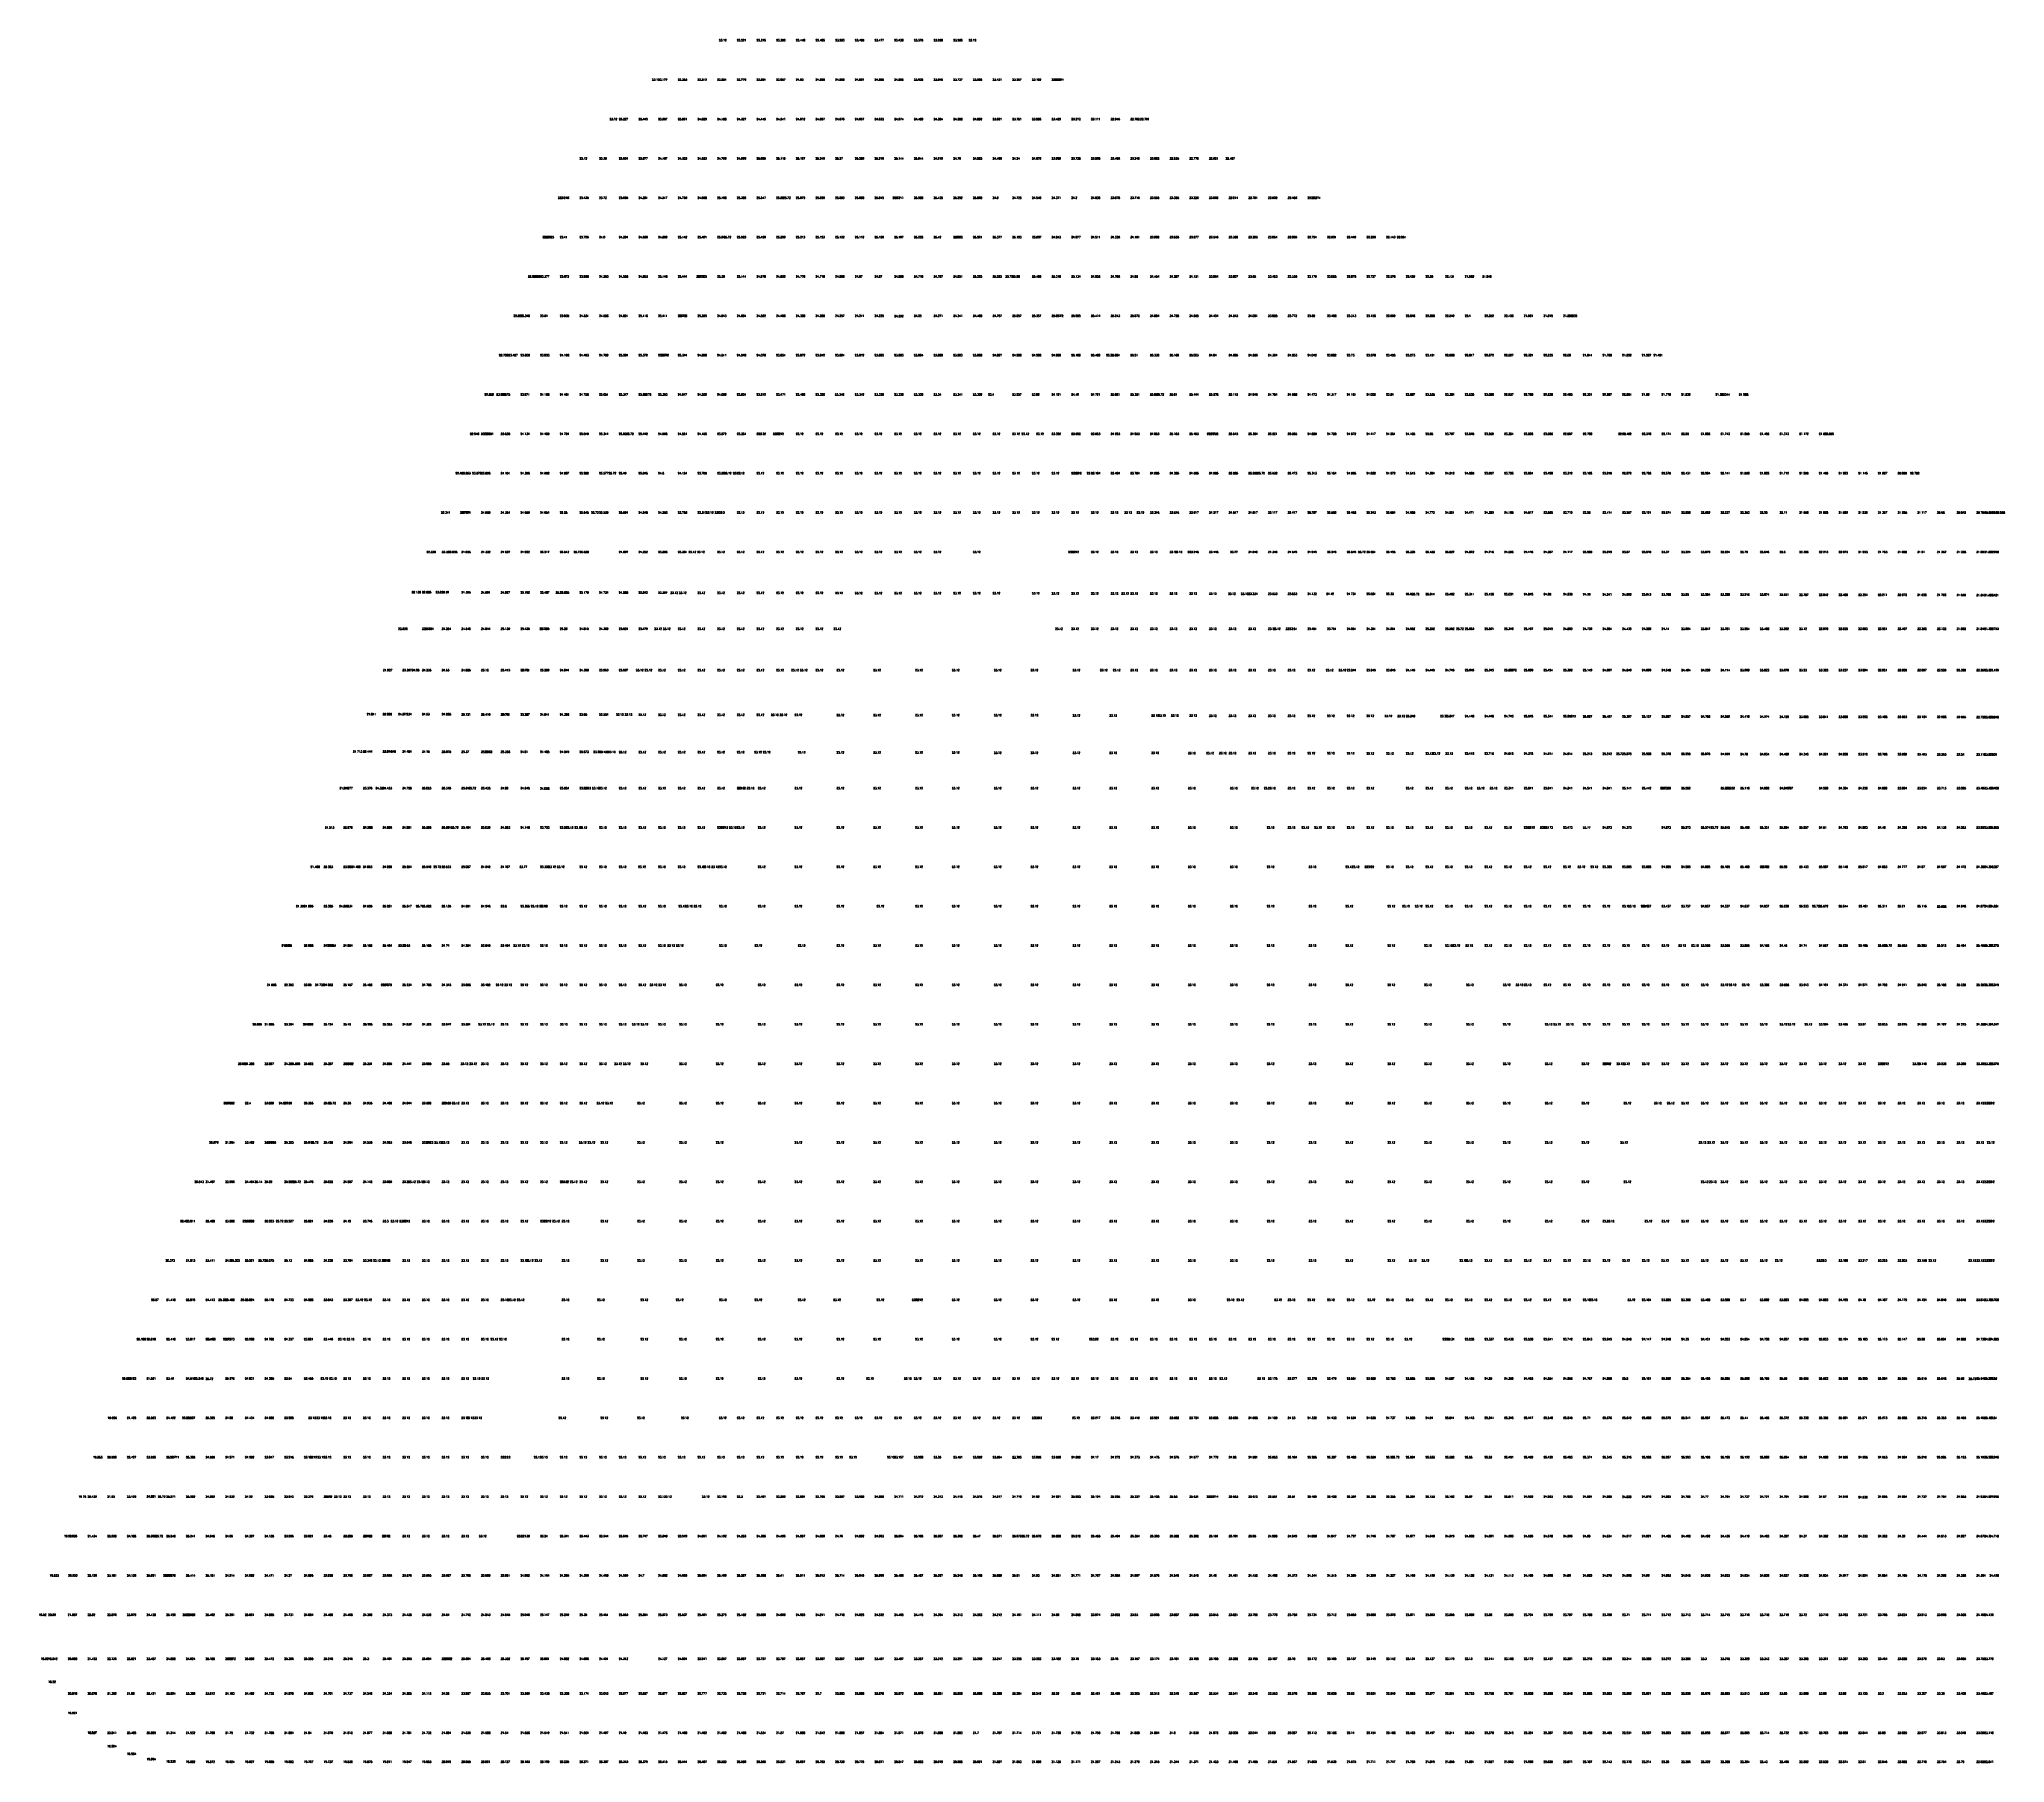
# Model space of a CAD drawing. Extents: x 6821 to 156660, y 8800 to 140150.
import ezdxf

# ---------------------------------------------------------------- set-up
doc = ezdxf.new("R2010")
doc.units = 0
doc.layers.get('0').update_dxf_attribs({"linetype": 'CONTINUOUS'})
doc.styles.get("Standard").update_dxf_attribs({"font": 'romans.shx', "bigfont": 'hztxt.shx'})

msp = doc.modelspace()

# ---------------------------------------------------------------- texts
for s, p in [('23.12', (58638.78, 140000, 23400)), ('23.221', (60000.62, 140000, 23500.92)), ('23.315', (61500.62, 140000, 23595.49)), ('23.392', (63000.62, 140000, 23672.35)), ('23.448', (64500.62, 140000, 23727.62)), ('23.485', (66000.62, 140000, 23764.71)), ('23.503', (67504.65, 140000, 23783.41)), ('23.499', (69000.62, 140000, 23779.01)), ('23.477', (70500.62, 140000, 23757.19)), ('23.438', (71994.9, 140000, 23717.59)), ('23.376', (73500.62, 140000, 23655.73)), ('23.298', (75000.62, 140000, 23578.4)), ('23.205', (76500.62, 140000, 23484.88)), ('23.12', (77678.03, 140000, 23400)), ('23.12', (53529.69, 137000, 23400)), ('23.177', (54000.62, 137000, 23456.89)), ('23.353', (55500.62, 137000, 23632.62)), ('23.512', (57000.62, 137000, 23792.33)), ('23.654', (58500.62, 137000, 23934.31)), ('23.779', (60000.62, 137000, 24058.51)), ('23.884', (61500.62, 137000, 24163.68)), ('23.967', (63000.62, 137000, 24246.72)), ('24.03', (64500.62, 137000, 24310.33)), ('24.069', (66000.62, 137000, 24349.08)), ('24.088', (67500.62, 137000, 24367.85)), ('24.081', (69000.62, 137000, 24361.36)), ('24.055', (70500.62, 137000, 24335.32)), ('24.005', (72000.62, 137000, 24284.65)), ('23.936', (73500.62, 137000, 24215.84)), ('23.845', (75000.62, 137000, 24125.39)), ('23.737', (76500.62, 137000, 24017.2)), ('23.596', (78000.62, 137000, 23875.58)), ('23.431', (79500.62, 137000, 23711.15)), ('23.267', (81000.62, 137000, 23546.72)), ('23.102', (82500.62, 137000, 23382.3)), ('22.938', (84000.62, 137000, 23217.87)), ('22.914', (84218.93, 137000, 23193.94)), ('23.12', (50298.44, 134000, 23400)), ('23.227', (51000.62, 134000, 23507.01)), ('23.449', (52500.62, 134000, 23728.71)), ('23.657', (54000.62, 134000, 23937.08)), ('23.851', (55500.62, 134000, 24130.76)), ('24.029', (57000.62, 134000, 24308.77)), ('24.188', (58500.62, 134000, 24467.57)), ('24.327', (60000.62, 134000, 24607.47)), ('24.445', (61500.62, 134000, 24725.35)), ('24.541', (63000.62, 134000, 24821.44)), ('24.612', (64500.62, 134000, 24891.55)), ('24.657', (66000.62, 134000, 24937.16)), ('24.676', (67500.62, 134000, 24955.93)), ('24.667', (69000.62, 134000, 24947.03)), ('24.633', (70500.62, 134000, 24912.62)), ('24.574', (72000.62, 134000, 24853.99)), ('24.489', (73500.62, 134000, 24768.97)), ('24.384', (75000.62, 134000, 24663.78)), ('24.258', (76500.62, 134000, 24537.84)), ('24.092', (78000.62, 134000, 24372.02)), ('23.921', (79500.62, 134000, 24201.42)), ('23.751', (81000.62, 134000, 24030.82)), ('23.586', (82500.62, 134000, 23865.85)), ('23.429', (84000.62, 134000, 23708.97)), ('23.272', (85500.62, 134000, 23552.1)), ('23.111', (87000.62, 134000, 23390.82)), ('22.946', (88500.62, 134000, 23226.39)), ('22.782', (90000.62, 134000, 23061.97)), ('22.701', (90741.97, 134000, 22980.7)), ('23.12', (48006.86, 131000, 23400)), ('23.38', (49500.62, 131000, 23659.7)), ('23.634', (51000.62, 131000, 23913.64)), ('23.877', (52500.62, 131000, 24156.91)), ('24.107', (54000.62, 131000, 24387.28)), ('24.323', (55500.62, 131000, 24603.17)), ('24.523', (57000.62, 131000, 24803.14)), ('24.706', (58500.62, 131000, 24985.88)), ('24.866', (60000.62, 131000, 25146.03)), ('25.005', (61500.62, 131000, 25284.66)), ('25.115', (63000.62, 131000, 25394.84)), ('25.197', (64500.62, 131000, 25476.58)), ('25.249', (66000.62, 131000, 25528.83)), ('25.27', (67500.62, 131000, 25549.8)), ('25.259', (69000.62, 131000, 25538.77)), ('25.216', (70500.62, 131000, 25496.25)), ('25.144', (72000.62, 131000, 25423.74)), ('25.044', (73500.62, 131000, 25323.7)), ('24.919', (75000.62, 131000, 25198.73)), ('24.76', (76500.62, 131000, 25040.04)), ('24.583', (78000.62, 131000, 24862.87)), ('24.406', (79500.62, 131000, 24685.7)), ('24.24', (81000.62, 131000, 24520.24)), ('24.079', (82500.62, 131000, 24358.9)), ('23.909', (84000.62, 131000, 24188.87)), ('23.738', (85500.62, 131000, 24018.27)), ('23.568', (87000.62, 131000, 23847.67)), ('23.406', (88500.62, 131000, 23685.77)), ('23.249', (90000.62, 131000, 23528.89)), ('23.092', (91500.62, 131000, 23372.01)), ('22.935', (93000.62, 131000, 23215.13)), ('22.778', (94500.62, 131000, 23058.25)), ('22.621', (96000.62, 131000, 22901.37)), ('22.487', (97265.01, 131000, 22767.46)), ('23.12', (46362.3, 128000, 23400)), ('23.146', (46500.62, 128000, 23425.89)), ('23.435', (48000.62, 128000, 23715.2)), ('23.72', (49500.62, 128000, 23999.58)), ('23.995', (51000.62, 128000, 24274.76)), ('24.261', (52500.62, 128000, 24540.66)), ('24.517', (54000.62, 128000, 24796.56)), ('24.759', (55500.62, 128000, 25039.47)), ('24.988', (57000.62, 128000, 25267.68)), ('25.198', (58500.62, 128000, 25477.63)), ('25.385', (60000.62, 128000, 25664.58)), ('25.547', (61500.62, 128000, 25826.94)), ('25.68', (63000.62, 128000, 25960.03)), ('25.72', (63530.82, 128000, 26000)), ('25.675', (64500.62, 128000, 25954.68)), ('25.626', (66000.62, 128000, 25905.87)), ('25.603', (67500.62, 128000, 25883.49)), ('25.608', (69000.62, 128000, 25888.31)), ('25.645', (70500.62, 128000, 25925.02)), ('25.72', (71870.56, 128000, 26000)), ('25.711', (72000.62, 128000, 25990.6)), ('25.588', (73500.62, 128000, 25867.52)), ('25.435', (75000.62, 128000, 25715.28)), ('25.252', (76500.62, 128000, 25531.74)), ('25.068', (78000.62, 128000, 25347.57)), ('24.9', (79500.62, 128000, 25179.63)), ('24.725', (81000.62, 128000, 25005.08)), ('24.548', (82500.62, 128000, 24827.91)), ('24.371', (84000.62, 128000, 24650.74)), ('24.2', (85500.62, 128000, 24480.49)), ('24.039', (87000.62, 128000, 24319.16)), ('23.878', (88500.62, 128000, 24157.82)), ('23.716', (90000.62, 128000, 23996.48)), ('23.555', (91500.62, 127998.33, 23835.39)), ('23.385', (93000.62, 128000, 23664.51)), ('23.226', (94500.62, 128000, 23505.68)), ('23.069', (96000.62, 128000, 23348.8)), ('22.914', (97500.62, 128000, 23193.95)), ('22.761', (99000.62, 128000, 23041.33)), ('22.609', (100500.62, 128000, 22888.71)), ('22.456', (102000.62, 128000, 22736.09)), ('22.303', (103500.62, 128000, 22583.47)), ('22.274', (103788.06, 128000, 22554.22)), ('23.066', (45181.21, 125000, 23346.46)), ('23.041', (45205.96, 125000, 23320.73)), ('23.183', (45348.22, 125000, 23462.86)), ('23.183', (45348.22, 125000, 23462.86)), ('23.41', (46500.62, 125000, 23689.64)), ('23.705', (48000.62, 125000, 23984.82)), ('24.0', (49500.62, 125000, 24280)), ('24.294', (51000.62, 125000, 24574.37)), ('24.586', (52500.62, 125000, 24865.97)), ('24.869', (54000.62, 125000, 25149.44)), ('25.142', (55500.62, 125000, 25421.81)), ('25.401', (57000.62, 125000, 25680.52)), ('25.644', (58500.62, 125000, 25923.58)), ('25.72', (58990.01, 125000, 26000)), ('25.583', (60000.62, 125000, 25863.39)), ('25.426', (61500.62, 125000, 25705.61)), ('25.299', (63000.62, 125000, 25579.26)), ('25.213', (64500.62, 125000, 25493.17)), ('25.153', (66000.62, 125000, 25433.39)), ('25.122', (67500.62, 125000, 25401.99)), ('25.112', (69000.62, 125000, 25392.39)), ('25.126', (70500.62, 125000, 25406.36)), ('25.167', (72000.62, 125000, 25446.58)), ('25.255', (73500.62, 125000, 25535.07)), ('25.42', (75000.62, 125000, 25700.31)), ('25.693', (76500.62, 125000, 25973.15)), ('25.72', (76634.82, 125000, 26000)), ('25.561', (78000.62, 125000, 25841.24)), ('25.377', (79500.62, 125000, 25657.07)), ('25.193', (81000.62, 125000, 25472.9)), ('25.007', (82513.87, 125000, 25287.1)), ('24.843', (84000.62, 125000, 25122.57)), ('24.677', (85500.62, 125000, 24956.56)), ('24.511', (87000.62, 125000, 24790.56)), ('24.336', (88500.62, 125000, 24615.78)), ('24.161', (90000.62, 125000, 24440.75)), ('23.999', (91500.62, 125000, 24279.41)), ('23.838', (93000.62, 125000, 24118.08)), ('23.677', (94500.62, 125000, 23956.74)), ('23.516', (96000.62, 125000, 23796.23)), ('23.359', (97500.62, 125000, 23639.35)), ('23.203', (99000.62, 125000, 23483.12)), ('23.054', (100500.62, 125000, 23334.18)), ('22.905', (102000.62, 125000, 23185.24)), ('22.754', (103500.62, 125000, 23033.93)), ('22.601', (105000.62, 125000, 22881.31)), ('22.449', (106500.62, 125000, 22728.69)), ('22.296', (108000.62, 125000, 22576.07)), ('22.143', (109500.62, 125000, 22423.45)), ('22.061', (110311.1, 125000, 22340.99)), ('22.963', (44076.08, 122000, 23242.88)), ('23.264', (44426.91, 122000, 23544.4)), ('23.377', (45000.62, 122000, 23657.3)), ('23.672', (46500.62, 122000, 23952.48)), ('23.968', (48000.62, 122000, 24247.66)), ('24.263', (49500.62, 122000, 24542.84)), ('24.558', (51000.62, 122000, 24838.02)), ('24.853', (52500.62, 122000, 25133.2)), ('25.148', (54000.62, 122000, 25428.38)), ('25.444', (55500.62, 122000, 25723.56)), ('25.72', (56918.11, 122000, 26000)), ('25.705', (57000.62, 122000, 25984.88)), ('25.38', (58500.62, 122000, 25660.02)), ('25.144', (60000.62, 122000, 25423.6)), ('24.976', (61500.62, 122000, 25256.28)), ('24.852', (63000.62, 122000, 25131.96)), ('24.778', (64500.62, 122000, 25058.11)), ('24.719', (66000.62, 122000, 24998.83)), ('24.688', (67500.62, 122000, 24967.87)), ('24.67', (69000.62, 122000, 24949.86)), ('24.67', (70500.62, 122000, 24949.99)), ('24.688', (72000.62, 122000, 24968.39)), ('24.718', (73500.62, 122000, 24997.68)), ('24.797', (75000.62, 122000, 25077.34)), ('24.951', (76500.62, 122000, 25230.69)), ('25.225', (78000.62, 122000, 25504.97)), ('25.525', (79500.62, 122000, 25805.11)), ('25.72', (80474.64, 122000, 26000)), ('25.66', (81000.62, 122000, 25940.07)), ('25.489', (82500.62, 122000, 25769.18)), ('25.318', (84000.62, 122000, 25598.23)), ('25.134', (85500.62, 122000, 25414.06)), ('24.952', (87000.62, 122000, 25231.51)), ('24.786', (88500.62, 122000, 25065.51)), ('24.62', (90000.62, 122000, 24899.5)), ('24.454', (91500.62, 122000, 24733.5)), ('24.287', (93000.62, 122000, 24567.5)), ('24.121', (94500.62, 122000, 24401.49)), ('23.964', (96000.62, 122000, 24243.66)), ('23.807', (97500.62, 122000, 24086.78)), ('23.65', (99000.62, 122000, 23929.9)), ('23.493', (100500.62, 122000, 23773.02)), ('23.336', (102000.62, 122000, 23616.15)), ('23.179', (103500.62, 122000, 23459.27)), ('23.025', (105000.62, 122000, 23304.8)), ('22.876', (106500.62, 122000, 23155.86)), ('22.727', (108000.62, 122000, 23006.92)), ('22.578', (109500.62, 122000, 22857.98)), ('22.429', (111000.62, 122000, 22709.04)), ('22.28', (112500.62, 122000, 22560.1)), ('22.131', (114000.62, 122000, 22411.16)), ('21.982', (115500.62, 122000, 22262.22)), ('21.848', (116834.14, 122000, 22127.75)), ('22.859', (42970.95, 119000, 23139.3)), ('23.346', (43505.6, 119000, 23625.95)), ('23.64', (45000.62, 119000, 23920.15)), ('23.935', (46500.62, 119000, 24215.33)), ('24.231', (48000.62, 119000, 24510.51)), ('24.526', (49500.62, 119000, 24805.69)), ('24.821', (51000.62, 119000, 25100.87)), ('25.116', (52500.62, 119000, 25396.05)), ('25.411', (54000.62, 119000, 25691.23)), ('25.706', (55500.62, 119000, 25986.4)), ('25.72', (55569.71, 119000, 26000)), ('25.295', (57000.62, 119000, 25575.16)), ('24.943', (58500.62, 119000, 25222.96)), ('24.694', (60000.62, 119000, 24974.26)), ('24.522', (61500.62, 119000, 24802.28)), ('24.408', (63000.62, 119000, 24688.38)), ('24.329', (64500.62, 119000, 24609.35)), ('24.289', (66000.62, 119000, 24568.52)), ('24.257', (67500.62, 119000, 24537)), ('24.241', (69000.62, 119000, 24521.33)), ('24.235', (70500.62, 119000, 24514.78)), ('24.232', (72000.62, 118983.08, 24511.63)), ('24.25', (73500.62, 119000, 24530.48)), ('24.271', (75000.62, 119000, 24551.25)), ('24.341', (76500.62, 119000, 24621.41)), ('24.489', (78000.62, 119000, 24768.65)), ('24.757', (79500.62, 119000, 25036.8)), ('25.057', (81000.62, 119000, 25336.93)), ('25.357', (82500.62, 119000, 25637.07)), ('25.657', (84000.62, 119000, 25937.2)), ('25.72', (84314.47, 119000, 26000)), ('25.585', (85500.62, 119000, 25864.86)), ('25.414', (87000.62, 119000, 25693.96)), ('25.243', (88500.62, 119000, 25523.07)), ('25.072', (90000.62, 119000, 25352.17)), ('24.894', (91500.62, 119000, 25174.45)), ('24.728', (93000.62, 119000, 25008.45)), ('24.565', (94500.62, 119000, 24845.27)), ('24.404', (96000.62, 119000, 24683.94)), ('24.243', (97500.62, 119000, 24522.6)), ('24.081', (99000.62, 119000, 24361.26)), ('23.925', (100500.62, 119000, 24204.73)), ('23.772', (102000.62, 119000, 24052.43)), ('23.62', (103500.62, 119000, 23900.14)), ('23.468', (105000.62, 119000, 23747.84)), ('23.313', (106500.62, 119000, 23592.94)), ('23.156', (108000.62, 119000, 23436.06)), ('22.999', (109500.62, 119000, 23279.18)), ('22.846', (111000.62, 119000, 23126.49)), ('22.698', (112500.62, 119000, 22977.55)), ('22.549', (114000.62, 119000, 22828.61)), ('22.4', (115500.62, 119000, 22679.67)), ('22.252', (117000.62, 119000, 22531.95)), ('22.106', (118500.62, 119000, 22386.25)), ('21.961', (120000.62, 119000, 22240.55)), ('21.815', (121500.62, 119000, 22094.84)), ('21.669', (123000.62, 119000, 21949.14)), ('21.635', (123357.18, 119000, 21914.51)), ('22.756', (41865.81, 116000, 23035.72)), ('23.427', (42584.29, 116000, 23707.49)), ('23.608', (43500.62, 116000, 23887.81)), ('23.903', (45000.62, 116000, 24182.99)), ('24.198', (46500.62, 116000, 24478.17)), ('24.493', (48000.62, 116000, 24773.35)), ('24.789', (49500.62, 116000, 25068.53)), ('25.084', (51000.62, 116000, 25363.71)), ('25.379', (52500.62, 116000, 25658.89)), ('25.674', (54000.62, 116000, 25954.07)), ('25.72', (54234.02, 116000, 26000)), ('25.344', (55500.62, 116000, 25623.95)), ('24.899', (57000.62, 116000, 25178.59)), ('24.511', (58500.62, 116000, 24791.2)), ('24.249', (60000.62, 116000, 24529.24)), ('24.079', (61500.62, 116000, 24358.99)), ('23.954', (63000.62, 116000, 24234.03)), ('23.872', (64500.62, 116000, 24152.11)), ('23.842', (66000.62, 116000, 24121.57)), ('23.824', (67500.62, 116000, 24104.49)), ('23.812', (69000.62, 116000, 24092.23)), ('23.805', (70500.62, 116000, 24085.43)), ('23.803', (72000.62, 116000, 24082.67)), ('23.804', (73500.62, 116000, 24083.83)), ('23.808', (75000.62, 116000, 24087.82)), ('23.823', (76500.62, 116000, 24103.25)), ('23.886', (78000.62, 116000, 24166.37)), ('24.027', (79500.62, 116000, 24306.9)), ('24.289', (81000.62, 116000, 24568.62)), ('24.589', (82500.62, 116000, 24868.75)), ('24.889', (84000.62, 116000, 25168.89)), ('25.189', (85500.62, 116000, 25469.02)), ('25.489', (87000.62, 116000, 25769.16)), ('25.72', (88154.3, 116000, 26000)), ('25.681', (88500.62, 116000, 25960.54)), ('25.51', (90000.62, 116000, 25789.65)), ('25.339', (91500.62, 116000, 25618.75)), ('25.169', (93000.62, 116000, 25449.4)), ('25.169', (93000.62, 116000, 25449.4)), ('25.003', (94500.62, 116000, 25283.4)), ('24.84', (96000.62, 116000, 25120.31)), ('24.685', (97500.62, 116000, 24964.54)), ('24.526', (99000.62, 116000, 24805.53)), ('24.364', (100500.62, 116000, 24644.19)), ('24.203', (102000.62, 116000, 24482.86)), ('24.042', (103500.62, 116000, 24321.52)), ('23.882', (105000.62, 116000, 24162.26)), ('23.73', (106500.62, 116000, 24009.96)), ('23.578', (108000.62, 116000, 23857.66)), ('23.425', (109500.62, 116000, 23705.37)), ('23.273', (111000.62, 116000, 23553.07)), ('23.121', (112500.62, 116000, 23400.77)), ('22.968', (114000.62, 116000, 23248.48)), ('22.817', (115500.62, 116000, 23097.12)), ('22.672', (117000.62, 116000, 22952.06)), ('22.527', (118500.62, 116000, 22806.62)), ('22.381', (120000.62, 116000, 22660.92)), ('22.235', (121500.62, 116000, 22515.22)), ('22.09', (123000.62, 116000, 22369.52)), ('21.944', (124500.62, 116000, 22223.81)), ('21.798', (126000.62, 116000, 22078.11)), ('21.652', (127500.62, 116000, 21932.41)), ('21.507', (129000.62, 116000, 21786.71)), ('21.421', (129880.22, 116000, 21701.27)), ('22.652', (40760.68, 113000, 22932.14)), ('23.509', (41662.98, 113000, 23789.03)), ('23.575', (42000.62, 113000, 23855.48)), ('23.871', (43500.62, 113000, 24150.66)), ('24.166', (45000.62, 113000, 24445.84)), ('24.461', (46500.62, 113000, 24741.02)), ('24.756', (48000.62, 113000, 25036.2)), ('25.051', (49500.62, 113000, 25331.38)), ('25.347', (51000.62, 113000, 25626.56)), ('25.642', (52500.62, 113000, 25921.74)), ('25.72', (52898.34, 113000, 26000)), ('25.393', (54000.62, 113000, 25672.73)), ('24.947', (55500.62, 113000, 25227.38)), ('24.502', (57000.62, 113000, 24782.03)), ('24.092', (58500.62, 113000, 24372.41)), ('23.804', (60000.62, 113000, 24084.05)), ('23.612', (61500.62, 113000, 23892.27)), ('23.471', (63000.62, 113000, 23751.34)), ('23.406', (64500.62, 113000, 23685.99)), ('23.356', (66000.62, 113000, 23636.16)), ('23.349', (67477.83, 113000, 23628.78)), ('23.342', (69000.62, 113000, 23622.08)), ('23.338', (70500.62, 113000, 23618.47)), ('23.338', (72000.62, 113000, 23618.35)), ('23.338', (73500.62, 113000, 23617.7)), ('23.34', (75000.62, 113000, 23619.68)), ('23.341', (76500.62, 113000, 23620.96)), ('23.352', (78000.62, 113000, 23632.48)), ('23.4', (79161.68, 113000, 23679.78)), ('23.557', (81000.62, 113000, 23837.02)), ('23.82', (82500.62, 113000, 24100.45)), ('24.121', (84000.62, 113000, 24400.58)), ('24.42', (85497.05, 113000, 24700)), ('24.721', (87000.62, 113000, 25000.85)), ('25.021', (88500.62, 113000, 25300.98)), ('25.321', (90000.62, 113000, 25601.12)), ('25.621', (91500.62, 113000, 25901.25)), ('25.72', (91994.12, 113000, 26000)), ('25.61', (93000.62, 113000, 25890.35)), ('25.444', (94500.62, 113000, 25724.35)), ('25.278', (96000.62, 113000, 25558.34)), ('25.112', (97500.62, 113000, 25392.34)), ('24.946', (99000.62, 113000, 25226.34)), ('24.784', (100500.62, 113000, 25064.26)), ('24.628', (102000.62, 113000, 24908.48)), ('24.473', (103500.62, 113000, 24752.7)), ('24.317', (105000.62, 113000, 24596.93)), ('24.161', (106500.62, 113000, 24441.15)), ('24.002', (108000.62, 113000, 24281.78)), ('23.84', (109500.62, 113000, 24120.44)), ('23.687', (111000.62, 113000, 23967.49)), ('23.535', (112500.62, 113000, 23815.19)), ('23.384', (114000.62, 113000, 23663.5)), ('23.235', (115500.62, 113000, 23514.56)), ('23.086', (117000.62, 113000, 23365.62)), ('22.937', (118500.62, 113000, 23216.68)), ('22.788', (120000.62, 113000, 23067.74)), ('22.639', (121500.62, 113000, 22918.8)), ('22.495', (123000.62, 113000, 22774.91)), ('22.351', (124500.62, 113000, 22631.14)), ('22.207', (126000.62, 113000, 22487.38)), ('22.064', (127500.62, 113000, 22343.61)), ('21.92', (129000.62, 113000, 22199.85)), ('21.776', (130500.62, 113000, 22056.08)), ('21.632', (132000.62, 113000, 21912.32)), ('21.383', (134606.81, 113000, 21662.53)), ('21.344', (135000.62, 113000, 21624.28)), ('21.208', (136403.27, 113000, 21488.03)), ('22.549', (39655.55, 110000, 22828.56)), ('23.35', (40500.62, 110000, 23629.75)), ('23.591', (40741.67, 110000, 23870.58)), ('23.838', (42000.62, 110000, 24118.32)), ('24.134', (43500.62, 110000, 24413.5)), ('24.429', (45000.62, 110000, 24708.68)), ('24.724', (46500.62, 110000, 25003.86)), ('25.019', (48000.62, 110000, 25299.04)), ('25.314', (49500.62, 110000, 25594.22)), ('25.609', (51000.62, 110000, 25889.4)), ('25.72', (51562.65, 110000, 26000)), ('25.442', (52500.62, 110000, 25721.52)), ('24.996', (54000.62, 110000, 25276.16)), ('24.551', (55500.62, 110000, 24830.81)), ('24.105', (57000.62, 110000, 24385.46)), ('23.672', (58500.62, 110000, 23952.46)), ('23.354', (60000.62, 110000, 23633.86)), ('23.134', (61500.62, 110000, 23413.94)), ('23.12', (61637.91, 110000, 23400)), ('23.12', (62758.35, 110000, 23400)), ('23.12', (63000.62, 110000, 23400)), ('23.12', (64500.62, 110000, 23400)), ('23.12', (66000.62, 110000, 23400)), ('23.12', (67500.62, 110000, 23400)), ('23.12', (69000.62, 110000, 23400)), ('23.12', (70500.62, 110000, 23400)), ('23.12', (72000.62, 110000, 23400)), ('23.12', (73500.62, 110000, 23400)), ('23.12', (75000.62, 110000, 23400)), ('23.12', (76500.62, 110000, 23400)), ('23.12', (78000.62, 110000, 23400)), ('23.12', (79500.62, 110000, 23400)), ('23.12', (81000.62, 110000, 23400)), ('23.12', (81700.63, 110000, 23400)), ('23.12', (82822.93, 110000, 23400)), ('23.352', (84000.62, 110000, 23632.27)), ('23.652', (85500.62, 110000, 23932.41)), ('23.953', (87000.62, 110000, 24232.54)), ('24.253', (88500.62, 110000, 24532.68)), ('24.553', (90000.62, 110000, 24832.81)), ('24.853', (91500.62, 110000, 25132.94)), ('25.153', (93000.62, 110000, 25433.08)), ('25.453', (94500.62, 110000, 25733.21)), ('25.72', (95833.95, 110000, 26000)), ('25.702', (96000.62, 110000, 25982.29)), ('25.543', (97500.62, 110000, 25822.9)), ('25.384', (99000.62, 110000, 25663.51)), ('25.221', (100500.62, 110000, 25501.28)), ('25.221', (100500.62, 110000, 25501.28)), ('25.055', (102000.62, 110000, 25335.28)), ('24.889', (103500.62, 110000, 25169.28)), ('24.728', (105000.62, 110000, 25008.2)), ('24.572', (106500.62, 110000, 24852.43)), ('24.417', (108000.62, 110000, 24696.65)), ('24.261', (109500.62, 110000, 24540.87)), ('24.105', (111000.62, 110000, 24385.09)), ('23.95', (112500.62, 110000, 24229.61)), ('23.797', (114000.62, 110000, 24077.31)), ('23.649', (115500.62, 110000, 23928.67)), ('23.502', (117000.62, 110000, 23782.22)), ('23.354', (118500.62, 110000, 23634.13)), ('23.205', (120000.62, 110000, 23485.19)), ('23.056', (121500.62, 110000, 23336.25)), ('22.907', (123000.62, 110000, 23187.31)), ('22.758', (124500.62, 110000, 23038.37)), ('22.49', (127203.87, 110000, 22769.95)), ('22.462', (127500.62, 110000, 22741.51)), ('22.318', (129000.62, 110000, 22597.75)), ('22.174', (130500.62, 110000, 22453.98)), ('22.03', (132000.62, 110000, 22310.22)), ('21.886', (133500.62, 110000, 22166.45)), ('21.743', (135000.62, 110000, 22022.69)), ('21.599', (136500.62, 110000, 21879.11)), ('21.456', (138000.62, 110000, 21736.22)), ('21.313', (139500.62, 110000, 21593.34)), ('21.172', (141000.62, 110000, 21451.88)), ('21.034', (142500.62, 110000, 21313.94)), ('20.995', (142926.31, 110000, 21274.79)), ('22.445', (38550.42, 107000, 22724.98)), ('22.853', (39000.62, 107000, 23133.14)), ('23.672', (39820.36, 107000, 23952.12)), ('23.806', (40500.62, 107000, 24085.99)), ('24.101', (42000.62, 107000, 24381.17)), ('24.396', (43500.62, 107000, 24676.35)), ('24.692', (45000.62, 107000, 24971.53)), ('24.987', (46500.62, 107000, 25266.71)), ('25.282', (48000.62, 107000, 25561.89)), ('25.577', (49500.62, 107000, 25857.07)), ('25.72', (50226.96, 107000, 26000)), ('25.49', (51000.62, 107000, 25770.3)), ('25.045', (52500.62, 107000, 25324.95)), ('24.6', (54000.62, 107000, 24879.6)), ('24.154', (55500.62, 107000, 24434.24)), ('23.709', (57000.62, 107000, 23988.89)), ('23.264', (58500.62, 107000, 23543.54)), ('23.12', (59013.6, 107000, 23400)), ('23.12', (59707.23, 107000, 23400)), ('23.12', (60000.62, 107000, 23400)), ('23.12', (61500.62, 107000, 23400)), ('23.12', (63000.62, 107000, 23400)), ('23.12', (64500.62, 107000, 23400)), ('23.12', (66000.62, 107000, 23400)), ('23.12', (67500.62, 107000, 23400)), ('23.12', (69000.62, 107000, 23400)), ('23.12', (70500.62, 107000, 23400)), ('23.12', (72000.62, 107000, 23400)), ('23.12', (73500.62, 107000, 23400)), ('23.12', (75000.62, 107000, 23400)), ('23.12', (76500.62, 107000, 23400)), ('23.12', (78000.62, 107000, 23400)), ('23.12', (79500.62, 107000, 23400)), ('23.12', (81000.62, 107000, 23400)), ('23.12', (82500.62, 107000, 23400)), ('23.12', (84000.62, 107000, 23400)), ('23.12', (85500.62, 107000, 23400)), ('23.12', (85705.06, 107000, 23400)), ('23.12', (86679.63, 107000, 23400)), ('23.184', (87000.62, 107000, 23464.23)), ('23.484', (88500.62, 107000, 23764.36)), ('23.784', (90000.62, 107000, 24064.5)), ('24.085', (91500.62, 107000, 24364.63)), ('24.385', (93000.62, 107000, 24664.77)), ('24.685', (94500.62, 107000, 24964.9)), ('24.985', (96000.62, 107000, 25265.04)), ('25.285', (97500.62, 107000, 25565.17)), ('25.585', (99000.62, 107000, 25865.31)), ('25.72', (99673.77, 107000, 26000)), ('25.632', (100500.62, 107000, 25912.14)), ('25.473', (102000.62, 107000, 25752.75)), ('25.313', (103500.62, 107000, 25593.36)), ('25.154', (105000.62, 107000, 25433.97)), ('24.995', (106500.62, 107000, 25274.58)), ('24.832', (108000.62, 107000, 25112.22)), ('24.832', (108000.62, 107000, 25112.22)), ('24.672', (109500.62, 107000, 24952.15)), ('24.516', (111000.62, 107000, 24796.37)), ('24.364', (112500.62, 107000, 24644.03)), ('24.212', (114000.62, 107000, 24491.73)), ('24.059', (115500.62, 107000, 24339.43)), ('23.907', (117000.62, 107000, 24187.14)), ('23.755', (118500.62, 107000, 24034.84)), ('23.604', (120000.62, 107000, 23884.43)), ('23.458', (121500.62, 107000, 23737.98)), ('23.312', (123000.62, 107000, 23591.53)), ('23.165', (124500.62, 107000, 23445.08)), ('23.019', (126000.62, 107000, 23298.63)), ('22.872', (127500.62, 107000, 23152.18)), ('22.726', (129000.62, 107000, 23005.72)), ('22.579', (130500.62, 107000, 22859.27)), ('22.431', (132000.62, 107000, 22711.12)), ('22.284', (133500.62, 107000, 22564.36)), ('22.141', (135000.62, 107000, 22420.81)), ('21.998', (136500.62, 107000, 22277.92)), ('21.855', (138000.62, 107000, 22135.04)), ('21.712', (139500.62, 107000, 21992.15)), ('21.569', (141000.62, 107000, 21849.26)), ('21.426', (142500.62, 107000, 21706.38)), ('21.283', (144000.62, 107000, 21563.49)), ('21.145', (145500.62, 107000, 21424.69)), ('21.007', (147000.62, 107000, 21286.74)), ('20.869', (148500.62, 107000, 21148.8)), ('20.782', (149449.35, 107000, 21061.56)), ('22.341', (37445.29, 104000, 22621.4)), ('23.754', (38899.05, 104000, 24033.66)), ('23.774', (39000.62, 104000, 24053.65)), ('24.069', (40500.62, 104000, 24348.83)), ('24.364', (42000.62, 104000, 24644.01)), ('24.659', (43500.62, 104000, 24939.19)), ('24.954', (45000.62, 104000, 25234.37)), ('25.25', (46500.62, 104000, 25529.55)), ('25.545', (48000.62, 104000, 25824.73)), ('25.72', (48891.28, 104000, 26000)), ('25.539', (49500.62, 104000, 25819.09)), ('25.094', (51000.62, 104000, 25373.74)), ('24.648', (52500.62, 104000, 24928.38)), ('24.203', (54000.62, 104000, 24483.03)), ('23.758', (55500.62, 104000, 24037.67)), ('23.312', (57000.62, 104000, 23592.32)), ('23.12', (57648.38, 104000, 23400)), ('23.12', (58305.16, 104000, 23400)), ('23.12', (58500.62, 104000, 23400)), ('23.12', (60000.62, 104000, 23400)), ('23.12', (61500.62, 104000, 23400)), ('23.12', (63000.62, 104000, 23400)), ('23.12', (64500.62, 104000, 23400)), ('23.12', (66000.62, 104000, 23400)), ('23.12', (67500.62, 104000, 23400)), ('23.12', (69000.62, 104000, 23400)), ('23.12', (70500.62, 104000, 23400)), ('23.12', (72000.62, 104000, 23400)), ('23.12', (73500.62, 104000, 23400)), ('23.12', (75000.62, 104000, 23400)), ('23.12', (76500.62, 104000, 23400)), ('23.12', (78000.62, 104000, 23400)), ('23.12', (79500.62, 104000, 23400)), ('23.12', (81000.62, 104000, 23400)), ('23.12', (82500.62, 104000, 23400)), ('23.12', (84000.62, 104000, 23400)), ('23.12', (85500.62, 104000, 23400)), ('23.12', (87000.62, 104000, 23400)), ('23.12', (88500.62, 104000, 23400)), ('23.12', (89544.89, 104000, 23400)), ('23.12', (90473.74, 104000, 23400)), ('23.316', (91500.62, 104000, 23596.32)), ('23.616', (93000.62, 104000, 23896.46)), ('23.917', (94500.62, 104000, 24196.59)), ('24.217', (96000.62, 104000, 24496.73)), ('24.517', (97500.62, 104000, 24796.86)), ('24.817', (99000.62, 104000, 25097)), ('25.117', (100500.62, 104000, 25397.13)), ('25.417', (102000.62, 104000, 25697.27)), ('25.72', (103500.62, 104010.14, 26000)), ('25.717', (103500.62, 104000, 25997.4)), ('25.72', (103513.59, 104000, 26000)), ('25.562', (105000.62, 104000, 25841.99)), ('25.403', (106500.62, 104000, 25682.6)), ('25.243', (108000.62, 104000, 25523.21)), ('25.084', (109500.62, 104000, 25363.82)), ('24.928', (111000.62, 104000, 25207.65)), ('24.772', (112500.62, 104000, 25051.87)), ('24.621', (114000.62, 104000, 24900.54)), ('24.471', (115500.62, 104000, 24751.32)), ('24.322', (117000.62, 104000, 24601.56)), ('24.169', (118500.62, 104000, 24449.26)), ('24.017', (120000.62, 104000, 24296.96)), ('23.865', (121500.62, 104000, 24144.66)), ('23.712', (123000.62, 104000, 23992.37)), ('23.56', (124500.62, 104000, 23840.19)), ('23.414', (126000.62, 104000, 23693.74)), ('23.267', (127500.62, 104000, 23547.29)), ('23.121', (129000.62, 104000, 23400.84)), ('22.974', (130500.62, 104000, 23254.39)), ('22.828', (132000.62, 104000, 23107.94)), ('22.682', (133500.62, 104000, 22962)), ('22.537', (135000.62, 104000, 22817.35)), ('22.393', (136500.62, 104000, 22672.7)), ('22.25', (138000.62, 104000, 22529.67)), ('22.11', (139500.62, 104000, 22389.55)), ('21.968', (141000.62, 104000, 22248.08)), ('21.825', (142500.62, 104000, 22105.19)), ('21.682', (144000.62, 104000, 21962.3)), ('21.539', (145500.62, 104000, 21819.41)), ('21.397', (147000.62, 104000, 21676.53)), ('21.255', (148500.62, 104000, 21535.43)), ('21.117', (150000.62, 104000, 21397.49)), ('20.98', (151500.62, 104000, 21259.55)), ('20.842', (153000.62, 104000, 21121.61)), ('20.704', (154500.62, 104000, 20983.66)), ('20.648', (155100.62, 104000, 20928.49)), ('20.612', (155500.62, 104000, 20891.7)), ('20.568', (155972.39, 104000, 20848.32)), ('22.238', (36340.16, 101000, 22517.82)), ('23.359', (37500.62, 101000, 23638.53)), ('23.835', (37977.74, 101000, 24115.21)), ('24.036', (39000.62, 101000, 24316.5)), ('24.332', (40500.62, 101000, 24611.68)), ('24.627', (42000.62, 101000, 24906.86)), ('24.922', (43500.62, 101000, 25202.04)), ('25.217', (45000.62, 101000, 25497.22)), ('25.512', (46500.62, 101000, 25792.4)), ('25.72', (47555.59, 101000, 26000)), ('25.588', (48000.62, 101000, 25867.87)), ('24.697', (51000.62, 101000, 24977.17)), ('24.252', (52500.62, 101000, 24531.81)), ('23.806', (54000.62, 101000, 24086.46)), ('23.361', (55499.52, 101000, 23641.43)), ('23.12', (56312.69, 101000, 23400)), ('23.12', (56969.48, 101000, 23400)), ('23.12', (58500.62, 101000, 23400)), ('23.12', (60000.62, 101000, 23400)), ('23.12', (61500.62, 101000, 23400)), ('23.12', (63000.62, 101000, 23400)), ('23.12', (64500.62, 101000, 23400)), ('23.12', (66000.62, 101000, 23400)), ('23.12', (67500.62, 101000, 23400)), ('23.12', (69000.62, 101000, 23400)), ('23.12', (70500.62, 101000, 23400)), ('23.12', (72000.62, 101000, 23400)), ('23.12', (73500.62, 101000, 23400)), ('23.12', (75000.62, 101000, 23400)), ('23.12', (78000.62, 101000, 23400)), ('23.12', (85263.37, 101000, 23400)), ('23.12', (85500.62, 101000, 23400)), ('23.12', (87000.62, 101000, 23400)), ('23.12', (88500.62, 101000, 23400)), ('23.12', (90000.62, 101000, 23400)), ('23.12', (91500.62, 101000, 23400)), ('23.12', (93000.62, 101000, 23400)), ('23.12', (93384.71, 101000, 23400)), ('23.12', (94359.27, 101000, 23400)), ('23.148', (94500.62, 101000, 23428.28)), ('23.448', (96000.62, 101000, 23728.42)), ('23.77', (97607.81, 101000, 24050)), ('24.049', (99000.62, 101000, 24328.69)), ('24.349', (100500.62, 101000, 24628.82)), ('24.649', (102000.62, 101000, 24928.96)), ('24.949', (103500.62, 101000, 25229.09)), ('25.249', (105000.62, 101000, 25529.23)), ('25.549', (106500.62, 101000, 25829.36)), ('25.72', (107353.42, 101000, 26000)), ('25.651', (108000.62, 101000, 25931.23)), ('25.495', (109500.62, 101000, 25774.7)), ('25.339', (111000.62, 101000, 25618.92)), ('25.183', (112500.62, 101000, 25463.15)), ('25.027', (114000.62, 101000, 25307.37)), ('24.872', (115500.62, 101000, 25151.59)), ('24.716', (117000.62, 101000, 24995.81)), ('24.565', (118500.62, 101000, 24845.13)), ('24.416', (120000.62, 101000, 24695.91)), ('24.267', (121500.62, 101000, 24546.69)), ('24.117', (123000.62, 101000, 24397.47)), ('23.968', (124500.62, 101000, 24248.25)), ('23.819', (126000.62, 101000, 24099.03)), ('23.67', (127500.62, 101000, 23949.81)), ('23.518', (129000.62, 101000, 23797.6)), ('23.37', (130500.62, 101000, 23649.51)), ('23.224', (132000.62, 101000, 23503.64)), ('23.079', (133500.62, 101000, 23358.99)), ('22.934', (135000.62, 101000, 23214.34)), ('22.79', (136500.62, 101000, 23069.68)), ('22.645', (138000.62, 101000, 22925.03)), ('22.5', (139500.62, 101000, 22780.38)), ('22.356', (141000.62, 101000, 22635.73)), ('22.213', (142500.62, 101000, 22493.45)), ('22.073', (144000.62, 101000, 22353.33)), ('21.933', (145500.62, 101000, 22213.2)), ('21.793', (147000.62, 101000, 22073.08)), ('21.652', (148500.62, 101000, 21932.45)), ('21.51', (150000.62, 101000, 21789.57)), ('21.367', (151500.62, 101000, 21646.68)), ('21.228', (153000.62, 101000, 21508.24)), ('21.09', (154500.62, 101000, 21370.3)), ('21.035', (155100.62, 101000, 21315.12)), ('20.998', (155500.62, 101000, 21278.33)), ('22.132', (35210.22, 97932.65, 22411.91)), ('22.885', (36000.62, 97931.25, 23164.88)), ('23.919', (37034.75, 97929.4, 24198.67)), ('24.01', (37500.62, 97928.57, 24290.42)), ('24.306', (39000.62, 97925.9, 24585.83)), ('24.601', (40500.62, 97923.23, 24881.25)), ('24.897', (42000.62, 97920.56, 25176.66)), ('25.192', (43500.62, 97917.88, 25472.08)), ('25.487', (45000.62, 97915.21, 25767.49)), ('25.72', (46181.22, 97913.11, 26000)), ('25.625', (46500.62, 97912.54, 25905.1)), ('25.179', (48000.62, 97909.86, 25459.39)), ('24.734', (49500.62, 97907.19, 25013.68)), ('24.288', (51000.62, 97904.52, 24567.97)), ('23.842', (52500.62, 97901.85, 24122.27)), ('23.397', (54000.62, 97899.17, 23676.56)), ('23.12', (54931.38, 97897.52, 23400)), ('23.12', (55587.64, 97896.35, 23400)), ('23.12', (57000.62, 97893.83, 23400)), ('23.12', (58500.62, 97891.16, 23400)), ('23.12', (60000.62, 97888.48, 23400)), ('23.12', (61500.62, 97885.81, 23400)), ('23.12', (63000.62, 97883.14, 23400)), ('23.12', (64500.62, 97880.47, 23400)), ('23.12', (66000.62, 97877.79, 23400)), ('23.12', (67500.62, 97875.12, 23400)), ('23.12', (69000.62, 97872.45, 23400)), ('23.12', (70500.62, 97869.78, 23400)), ('23.12', (72000.62, 97867.1, 23400)), ('23.12', (73500.62, 97864.43, 23400)), ('23.12', (75000.62, 97861.76, 23400)), ('23.12', (76500.62, 97859.09, 23400)), ('23.12', (78000.62, 97856.41, 23400)), ('23.12', (79500.62, 97853.74, 23400)), ('23.12', (82500.62, 97848.4, 23400)), ('23.12', (84000.62, 97845.72, 23400)), ('23.12', (85500.62, 97843.05, 23400)), ('23.12', (87000.62, 97840.38, 23400)), ('23.12', (88500.62, 97837.71, 23400)), ('23.12', (89312.77, 97836.26, 23400)), ('23.12', (90000.62, 97835.03, 23400)), ('23.12', (91500.62, 97832.36, 23400)), ('23.12', (93000.62, 97829.69, 23400)), ('23.12', (94500.62, 97827.02, 23400)), ('23.12', (96000.62, 97824.34, 23400)), ('23.12', (97452.67, 97821.76, 23400)), ('23.12', (98429.47, 97820.02, 23400)), ('23.234', (99000.62, 97819, 23514.02)), ('23.533', (100500.62, 97816.33, 23813.47)), ('23.833', (102000.62, 97813.65, 24112.92)), ('24.132', (103500.62, 97810.98, 24412.38)), ('24.42', (104941.38, 97808.41, 24700)), ('24.731', (106500.62, 97805.64, 25011.28)), ('25.031', (108000.62, 97802.96, 25310.73)), ('25.33', (109500.62, 97800.29, 25610.18)), ('25.63', (111000.62, 97797.62, 25909.63)), ('25.72', (111453.31, 97796.81, 26000)), ('25.614', (112500.62, 97794.95, 25894.06)), ('25.462', (114000.62, 97792.27, 25742.34)), ('25.311', (115500.62, 97789.6, 25590.61)), ('25.156', (117000.62, 97786.93, 25436.3)), ('25.001', (118500.62, 97784.26, 25280.89)), ('24.845', (120000.62, 97781.58, 25125.48)), ('24.69', (121500.62, 97778.91, 24970.07)), ('24.539', (123000.62, 97776.24, 24818.97)), ('24.39', (124500.62, 97773.57, 24670.1)), ('24.241', (126000.62, 97770.89, 24521.23)), ('24.092', (127500.62, 97768.22, 24372.36)), ('23.943', (129000.62, 97765.55, 24223.49)), ('23.796', (130500.62, 97762.88, 24075.85)), ('23.65', (132000.62, 97760.2, 23929.75)), ('23.504', (133500.62, 97757.53, 23783.65)), ('23.358', (135000.62, 97754.86, 23638.16)), ('23.216', (136500.62, 97752.19, 23496.14)), ('23.074', (138000.62, 97749.51, 23354.12)), ('22.931', (139500.62, 97746.84, 23210.86)), ('22.787', (141000.62, 97744.17, 23066.56)), ('22.642', (142500.62, 97741.5, 22922.27)), ('22.498', (144000.62, 97738.82, 22777.97)), ('22.354', (145500.62, 97736.15, 22633.67)), ('22.211', (147000.62, 97733.48, 22491.36)), ('22.072', (148500.62, 97730.81, 22351.58)), ('21.932', (150000.62, 97728.13, 22211.79)), ('21.792', (151500.62, 97725.46, 22072.01)), ('21.652', (153000.62, 97722.79, 21932.23)), ('21.513', (154500.62, 97720.12, 21792.93)), ('21.458', (155093.74, 97719.06, 21738.39)), ('21.421', (155500.62, 97718.33, 21701.02)), ('22.036', (34185.15, 95150, 22315.83)), ('23.814', (36000.62, 95150, 24093.82)), ('23.994', (36181.18, 95150, 24274.22)), ('24.254', (37500.62, 95150, 24533.87)), ('24.549', (39000.62, 95150, 24829.05)), ('24.844', (40500.62, 95150, 25124.23)), ('25.139', (42000.62, 95150, 25419.4)), ('25.435', (43500.62, 95150, 25714.58)), ('25.72', (44951, 95150, 26000)), ('25.705', (45000.62, 95150, 25985.27)), ('25.26', (46500.62, 95150, 25539.92)), ('24.815', (48000.62, 95150, 25094.56)), ('24.369', (49500.62, 95150, 24649.21)), ('23.924', (51000.62, 95150, 24203.86)), ('23.479', (52500.62, 95150, 23758.5)), ('23.12', (53708.1, 95150, 23400)), ('23.12', (54364.89, 95150, 23400)), ('23.12', (55500.62, 95150, 23400)), ('23.12', (57000.62, 95150, 23400)), ('23.12', (58500.62, 95150, 23400)), ('23.12', (60000.62, 95150, 23400)), ('23.12', (61500.62, 95150, 23400)), ('23.12', (63000.62, 95150, 23400)), ('23.12', (64500.62, 95150, 23400)), ('23.12', (66000.62, 95150, 23400)), ('23.12', (67367.8, 95150, 23400)), ('23.12', (84266.35, 95150, 23400)), ('23.12', (85500.62, 95150, 23400)), ('23.12', (87000.62, 95150, 23400)), ('23.12', (88500.62, 95150, 23400)), ('23.12', (90000.62, 95150, 23400)), ('23.12', (91500.62, 95150, 23400)), ('23.12', (93000.62, 95150, 23400)), ('23.12', (94500.62, 95150, 23400)), ('23.12', (96000.62, 95150, 23400)), ('23.12', (97500.62, 95150, 23400)), ('23.12', (99000.62, 95150, 23400)), ('23.12', (100500.62, 95150, 23400)), ('23.12', (100872.37, 95150, 23400)), ('23.12', (101846.94, 95150, 23400)), ('23.151', (102000.62, 95150, 23430.75)), ('23.451', (103500.62, 95150, 23730.89)), ('23.751', (105000.62, 95150, 24031.02)), ('24.051', (106500.62, 95150, 24331.16)), ('24.351', (108000.62, 95150, 24631.29)), ('24.651', (109500.62, 95150, 24931.43)), ('24.952', (111000.62, 95150, 25231.56)), ('25.252', (112500.62, 95150, 25531.7)), ('25.552', (114000.62, 95150, 25831.83)), ('25.72', (114841.07, 95150, 26000)), ('25.653', (115500.62, 95150, 25933.13)), ('25.501', (117000.62, 95150, 25781.06)), ('25.349', (118500.62, 95150, 25628.99)), ('25.197', (120000.62, 95150, 25476.92)), ('25.045', (121500.62, 95150, 25324.85)), ('24.893', (123000.62, 95150, 25172.77)), ('24.739', (124500.62, 95150, 25018.92)), ('24.584', (126000.62, 95150, 24863.91)), ('24.435', (127500.62, 95150, 24714.69)), ('24.286', (129000.62, 95150, 24566.43)), ('24.14', (130500.62, 95150, 24419.98)), ('23.994', (132000.62, 95150, 24273.53)), ('23.847', (133500.62, 95150, 24127.08)), ('23.701', (135000.62, 95150, 23980.63)), ('23.554', (136500.62, 95150, 23834.18)), ('23.408', (138000.62, 95150, 23687.73)), ('23.262', (139500.62, 95150, 23542.42)), ('23.12', (141000.62, 95150, 23400.06)), ('22.978', (142500.62, 95150, 23257.7)), ('22.835', (144000.62, 95150, 23115.34)), ('22.693', (145500.62, 95150, 22972.98)), ('22.551', (147000.62, 95150, 22830.62)), ('22.407', (148500.62, 95150, 22686.59)), ('22.262', (150003.76, 95150, 22541.63)), ('22.122', (151500.62, 95150, 22401.8)), ('21.982', (153000.62, 95150, 22262.09)), ('21.844', (154500.62, 95150, 22123.77)), ('21.789', (155100.62, 95150, 22068.96)), ('21.753', (155500.62, 95150, 22033.04)), ('21.927', (33024.76, 92000, 22207.07)), ('23.367', (34500.62, 92000, 23647.31)), ('24.08', (35213.8, 92000, 24359.84)), ('24.235', (36000.62, 92000, 24514.67)), ('24.53', (37500.62, 92000, 24809.85)), ('24.825', (39000.62, 92000, 25105.03)), ('25.12', (40500.62, 92000, 25400.21)), ('25.415', (42000.62, 92000, 25695.39)), ('25.711', (43500.62, 92000, 25990.57)), ('25.72', (43548.53, 92000, 26000)), ('25.289', (45000.62, 92000, 25568.88)), ('24.844', (46500.62, 92000, 25123.52)), ('24.398', (48000.62, 92000, 24678.17)), ('23.953', (49500.62, 92000, 24232.81)), ('23.507', (51000.62, 92000, 23787.46)), ('23.12', (52305.63, 92000, 23400)), ('23.12', (52962.42, 92000, 23400)), ('23.12', (54000.62, 92000, 23400)), ('23.12', (55500.62, 92000, 23400)), ('23.12', (57000.62, 92000, 23400)), ('23.12', (58500.62, 92000, 23400)), ('23.12', (60000.62, 92000, 23400)), ('23.12', (61500.62, 92000, 23400)), ('23.12', (63000.62, 92000, 23400)), ('23.12', (64143.56, 92000, 23400)), ('23.12', (64812.33, 92000, 23400)), ('23.12', (66000.62, 92000, 23400)), ('23.12', (67600.83, 92000, 23400)), ('23.12', (70400.83, 92000, 23400)), ('23.12', (73600.83, 92000, 23400)), ('23.12', (76400.86, 92000, 23400)), ('23.12', (79600.83, 92000, 23400)), ('23.12', (82400.83, 92000, 23400)), ('23.12', (85600.83, 92000, 23400)), ('23.12', (87686.93, 92000, 23400)), ('23.12', (88661.49, 92000, 23400)), ('23.12', (90000.62, 92000, 23400)), ('23.12', (91500.62, 92000, 23400)), ('23.12', (93000.62, 92000, 23400)), ('23.12', (94500.62, 92000, 23400)), ('23.12', (96000.62, 92000, 23400)), ('23.12', (97500.62, 92000, 23400)), ('23.12', (99000.62, 92000, 23400)), ('23.12', (100500.62, 92000, 23400)), ('23.12', (102000.62, 92000, 23400)), ('23.12', (103500.62, 92000, 23400)), ('23.12', (104904.19, 92000, 23400)), ('23.12', (105878.75, 92000, 23400)), ('23.244', (106500.62, 92000, 23524.43)), ('23.545', (108000.62, 92000, 23824.57)), ('23.845', (109500.62, 92000, 24124.7)), ('24.145', (111000.62, 92000, 24424.84)), ('24.445', (112500.62, 92000, 24724.97)), ('24.745', (114000.62, 92000, 25025.11)), ('25.045', (115500.62, 92000, 25325.24)), ('25.345', (117000.62, 92000, 25625.38)), ('25.646', (118500.62, 92000, 25925.51)), ('25.72', (118872.89, 92000, 26000)), ('25.606', (120000.62, 92000, 25885.67)), ('25.454', (121500.62, 92000, 25733.6)), ('25.302', (123000.62, 92000, 25581.53)), ('25.149', (124500.62, 92000, 25429.45)), ('24.997', (126000.62, 92000, 25277.38)), ('24.846', (127500.62, 92000, 25126.14)), ('24.696', (129000.62, 92000, 24975.98)), ('24.548', (130500.62, 92000, 24828.44)), ('24.404', (132000.62, 92000, 24683.78)), ('24.259', (133500.62, 92000, 24539.13)), ('24.114', (135000.62, 92000, 24394.47)), ('23.969', (136500.62, 92000, 24249.05)), ('23.823', (138000.62, 92000, 24102.6)), ('23.676', (139500.62, 92000, 23956.15)), ('23.53', (141000.62, 92000, 23809.7)), ('23.383', (142500.62, 92000, 23663.24)), ('23.237', (144000.62, 92000, 23516.79)), ('23.094', (145500.62, 92000, 23373.67)), ('22.951', (147000.62, 92000, 23231.31)), ('22.809', (148500.62, 92000, 23088.95)), ('22.667', (150000.62, 92000, 22946.59)), ('22.526', (151500.62, 92000, 22805.84)), ('22.388', (152989.93, 92000, 22668.39)), ('22.254', (154500.62, 92000, 22533.94)), ('22.2', (155100.62, 92000, 22480.21)), ('22.165', (155500.62, 92000, 22445.04)), ('21.811', (31786.55, 88638.74, 22091.02)), ('22.992', (33000.62, 88636.58, 23272.08)), ('24.171', (34180.24, 88634.47, 24451.32)), ('24.234', (34500.62, 88633.9, 24514.41)), ('24.53', (36000.62, 88631.23, 24809.83)), ('24.825', (37500.62, 88628.56, 25105.24)), ('25.121', (39000.62, 88625.89, 25400.66)), ('25.416', (40500.62, 88623.21, 25696.07)), ('25.711', (42000.62, 88620.54, 25991.48)), ('25.72', (42043.87, 88620.46, 26000)), ('25.287', (43500.62, 88617.87, 25567.15)), ('24.841', (45000.62, 88615.2, 25121.44)), ('24.396', (46500.62, 88612.52, 24675.73)), ('23.95', (48000.62, 88609.85, 24230.03)), ('23.504', (49500.62, 88607.18, 23784.32)), ('23.12', (50794.02, 88604.87, 23400)), ('23.12', (51450.29, 88603.7, 23400)), ('23.12', (52500.62, 88601.83, 23400)), ('23.12', (54000.62, 88599.16, 23400)), ('23.12', (55500.62, 88596.49, 23400)), ('23.12', (57000.62, 88593.82, 23400)), ('23.12', (58500.62, 88591.14, 23400)), ('23.12', (60000.62, 88588.47, 23400)), ('23.12', (61500.62, 88585.8, 23400)), ('23.12', (62607.87, 88583.82, 23400)), ('23.12', (63265.18, 88582.65, 23400)), ('23.12', (64400.83, 88580.63, 23400)), ('23.12', (67600.83, 88574.93, 23400)), ('23.12', (70400.83, 88569.94, 23400)), ('23.12', (73600.83, 88564.24, 23400)), ('23.12', (76400.86, 88559.25, 23400)), ('23.12', (79600.83, 88553.55, 23400)), ('23.12', (82404.97, 88553.55, 23400)), ('23.12', (85600.83, 88542.86, 23400)), ('23.12', (88400.83, 88537.87, 23400)), ('23.12', (91600.83, 88532.17, 23400)), ('23.12', (92126.75, 88531.23, 23400)), ('23.12', (93103.54, 88529.49, 23400)), ('23.12', (94500.62, 88527, 23400)), ('23.12', (96000.62, 88524.33, 23400)), ('23.12', (97500.62, 88521.66, 23400)), ('23.12', (99000.62, 88518.98, 23400)), ('23.12', (100500.62, 88516.31, 23400)), ('23.12', (102000.62, 88513.64, 23400)), ('23.12', (103500.62, 88510.97, 23400)), ('23.12', (105000.62, 88508.29, 23400)), ('23.12', (106500.62, 88505.62, 23400)), ('23.12', (108000.62, 88502.95, 23400)), ('23.12', (109383.36, 88500.49, 23400)), ('23.12', (110360.14, 88498.75, 23400)), ('23.248', (111000.62, 88497.6, 23527.86)), ('23.77', (113616.1, 88492.94, 24050)), ('23.847', (114000.62, 88492.26, 24126.76)), ('24.146', (115500.62, 88489.59, 24426.21)), ('24.446', (117000.62, 88486.91, 24725.66)), ('24.745', (118500.62, 88484.24, 25025.11)), ('25.045', (120000.62, 88481.57, 25324.56)), ('25.344', (121500.62, 88478.9, 25624.01)), ('25.643', (123000.62, 88476.22, 25923.47)), ('25.72', (123383.99, 88475.54, 26000)), ('25.607', (124500.62, 88473.55, 25887.05)), ('25.457', (126000.62, 88470.88, 25736.58)), ('25.307', (127500.62, 88468.21, 25586.77)), ('25.157', (129000.62, 88465.53, 25436.96)), ('25.007', (130500.62, 88462.86, 25287.15)), ('24.857', (132000.62, 88460.19, 25137.33)), ('24.708', (133500.62, 88457.52, 24987.52)), ('24.562', (135000.62, 88454.84, 24842.35)), ('24.418', (136500.62, 88452.17, 24698.03)), ('24.274', (138000.62, 88449.5, 24553.71)), ('24.129', (139500.62, 88446.83, 24409.39)), ('23.985', (141000.62, 88444.15, 24265.08)), ('23.841', (142500.62, 88441.48, 24120.76)), ('23.696', (144000.62, 88438.81, 23976.44)), ('23.552', (145500.62, 88436.14, 23832.12)), ('23.408', (147000.62, 88433.46, 23687.8)), ('23.263', (148500.62, 88430.79, 23543.49)), ('23.124', (150000.62, 88428.12, 23403.79)), ('22.988', (151500.62, 88425.45, 23267.71)), ('22.856', (153000.62, 88422.77, 23135.99)), ('22.729', (154500.62, 88420.1, 23009.39)), ('22.678', (155100.62, 88419.03, 22958.44)), ('22.646', (155500.62, 88411.39, 22925.86)), ('21.713', (30737.36, 85790.6, 21992.68)), ('22.444', (31500.62, 85789.24, 22724.47)), ('23.944', (33000.62, 85786.57, 24223.99)), ('24.249', (33305.47, 85786.03, 24528.74)), ('24.484', (34500.62, 85783.9, 24764.12)), ('24.78', (36000.62, 85781.23, 25059.53)), ('25.075', (37500.62, 85778.55, 25354.94)), ('25.37', (39000.62, 85775.88, 25650.36)), ('25.666', (40500.62, 85773.21, 25945.77)), ('25.72', (40775.97, 85772.72, 26000)), ('25.356', (42000.62, 85770.54, 25636.11)), ('24.91', (43500.62, 85767.86, 25190.41)), ('24.465', (45000.62, 85765.19, 24744.7)), ('24.019', (46500.62, 85762.52, 24298.99)), ('23.573', (48000.62, 85759.85, 23853.29)), ('23.26', (49056.46, 85757.96, 23539.56)), ('23.128', (49500.62, 85757.17, 23407.58)), ('23.12', (49526.13, 85757.13, 23400)), ('23.12', (50182.39, 85755.96, 23400)), ('23.12', (51000.62, 85754.5, 23400)), ('23.12', (52500.62, 85751.83, 23400)), ('23.12', (54000.62, 85749.16, 23400)), ('23.12', (55500.62, 85746.48, 23400)), ('23.12', (57000.62, 85743.81, 23400)), ('23.12', (58500.62, 85741.14, 23400)), ('23.12', (60000.62, 85738.47, 23400)), ('23.12', (61327.73, 85736.1, 23400)), ('23.12', (61985.04, 85734.93, 23400)), ('23.12', (64650.83, 85730.18, 23400)), ('23.12', (67600.83, 85724.92, 23400)), ('23.12', (70400.83, 85719.94, 23400)), ('23.12', (73600.83, 85714.23, 23400)), ('23.12', (76400.86, 85709.25, 23400)), ('23.12', (79600.83, 85703.54, 23400)), ('23.12', (82400.83, 85698.56, 23400)), ('23.12', (85600.83, 85692.85, 23400)), ('23.12', (88400.83, 85687.87, 23400)), ('23.12', (91600.83, 85682.16, 23400)), ('23.12', (94400.83, 85677.18, 23400)), ('23.12', (95782.93, 85674.71, 23400)), ('23.12', (96759.72, 85672.97, 23400)), ('23.12', (97500.62, 85671.65, 23400)), ('23.12', (99000.62, 85668.98, 23400)), ('23.12', (100500.62, 85666.31, 23400)), ('23.12', (102000.62, 85663.63, 23400)), ('23.12', (103500.62, 85660.96, 23400)), ('23.12', (105000.62, 85658.29, 23400)), ('23.12', (106500.62, 85655.62, 23400)), ('23.12', (108000.62, 85652.94, 23400)), ('23.12', (109500.62, 85650.27, 23400)), ('23.12', (111000.62, 85647.6, 23400)), ('23.12', (112500.62, 85644.93, 23400)), ('23.12', (113039.54, 85643.97, 23400)), ('23.12', (114016.32, 85642.23, 23400)), ('23.416', (115500.62, 85639.58, 23696.32)), ('23.716', (117000.62, 85636.91, 23995.77)), ('24.015', (118500.62, 85634.24, 24295.22)), ('24.315', (120000.62, 85631.56, 24594.67)), ('24.614', (121500.62, 85628.89, 24894.12)), ('24.914', (123000.62, 85626.22, 25193.57)), ('25.213', (124500.62, 85623.55, 25493.02)), ('25.512', (126000.62, 85620.87, 25792.47)), ('25.72', (127040.17, 85619.02, 26000)), ('25.675', (127500.62, 85618.2, 25954.98)), ('25.528', (129000.62, 85615.53, 25808.3)), ('25.379', (130500.62, 85612.86, 25658.85)), ('25.229', (132000.62, 85610.18, 25509.04)), ('25.079', (133500.62, 85607.51, 25359.23)), ('24.929', (135000.62, 85604.84, 25209.42)), ('24.78', (136500.62, 85602.17, 25059.6)), ('24.634', (138000.62, 85599.49, 24913.76)), ('24.489', (139500.62, 85596.82, 24769.45)), ('24.345', (141000.62, 85594.15, 24625.13)), ('24.201', (142500.62, 85591.48, 24480.81)), ('24.056', (144000.62, 85588.8, 24336.49)), ('23.912', (145500.62, 85586.13, 24192.18)), ('23.768', (147000.62, 85583.46, 24047.86)), ('23.629', (148500.62, 85580.79, 23908.53)), ('23.493', (150000.62, 85578.11, 23773.41)), ('23.363', (151500.62, 85575.44, 23643.17)), ('23.24', (153000.62, 85572.77, 23519.63)), ('23.119', (154500.62, 85570.1, 23398.89)), ('23.072', (155100.62, 85569.03, 23351.83)), ('23.04', (155500.62, 85568.31, 23320.28)), ('21.616', (29709.36, 83000, 21896.32)), ('21.877', (30000.62, 83000, 22157.46)), ('23.376', (31500.62, 83000, 23656.09)), ('24.324', (32449.87, 83000, 24604.47)), ('24.433', (33000.62, 83000, 24712.85)), ('24.728', (34500.62, 83000, 25008.03)), ('25.023', (36000.62, 83000, 25303.21)), ('25.318', (37500.62, 83000, 25598.39)), ('25.614', (39000.62, 83000, 25893.57)), ('25.72', (39541.47, 83000, 26000)), ('25.435', (40500.62, 83000, 25715.23)), ('24.99', (42000.62, 83000, 25269.88)), ('24.545', (43500.62, 83000, 24824.52)), ('24.096', (45000.62, 82973.75, 24375.7)), ('23.654', (46500.62, 83000, 23933.82)), ('23.208', (48000.62, 83000, 23488.46)), ('23.12', (48298.57, 83000, 23400)), ('23.12', (48955.36, 83000, 23400)), ('23.12', (49500.62, 83000, 23400)), ('23.12', (51000.62, 83000, 23400)), ('23.12', (52500.62, 83000, 23400)), ('23.12', (54008.25, 83000, 23400)), ('23.12', (55500.62, 83000, 23400)), ('23.12', (57000.62, 83000, 23400)), ('23.12', (58500.62, 83000, 23400)), ('23.12', (60000.62, 83000, 23400)), ('23.12', (60097.76, 83000, 23400)), ('23.12', (60755.6, 83000, 23400)), ('23.12', (61600.83, 83000, 23400)), ('23.12', (64400.83, 83000, 23400)), ('23.12', (67600.83, 83000, 23400)), ('23.12', (70400.83, 83000, 23400)), ('23.12', (73600.83, 83000, 23400)), ('23.12', (76400.85, 83000, 23400)), ('23.12', (79600.83, 83000, 23400)), ('23.12', (82400.83, 83000, 23400)), ('23.12', (85600.83, 83000, 23400)), ('23.12', (88400.83, 83000, 23400)), ('23.12', (91600.83, 83000, 23400)), ('23.12', (94400.83, 83000, 23400)), ('23.12', (97600.83, 83000, 23400)), ('23.12', (99206.41, 83000, 23400)), ('23.12', (100180.97, 83000, 23400)), ('23.12', (100500.62, 83000, 23400)), ('23.12', (102000.62, 83000, 23400)), ('23.12', (103500.62, 83000, 23400)), ('23.12', (105000.62, 83000, 23400)), ('23.12', (106500.62, 83000, 23400)), ('23.12', (108000.62, 83000, 23400)), ('23.12', (111000.62, 83000, 23400)), ('23.12', (112500.62, 83000, 23400)), ('23.12', (114000.62, 83000, 23400)), ('23.12', (115500.62, 83000, 23400)), ('23.12', (116423.66, 83000, 23400)), ('23.12', (117398.22, 83000, 23400)), ('23.341', (118500.62, 83000, 23620.58)), ('23.641', (120000.62, 83000, 23920.72)), ('23.941', (121500.62, 83000, 24220.85)), ('24.241', (123000.62, 83000, 24520.98)), ('24.541', (124500.62, 83000, 24821.12)), ('24.841', (126000.62, 83000, 25121.25)), ('25.141', (127500.62, 83000, 25421.39)), ('25.442', (129000.62, 83000, 25721.52)), ('25.72', (130392.37, 83000, 26000)), ('25.709', (130500.62, 83000, 25989.39)), ('25.562', (132000.62, 83000, 25842.38)), ('25.268', (135000.62, 83000, 25548.36)), ('25.232', (135374.72, 83000, 25511.7)), ('25.119', (136500.62, 83000, 25398.99)), ('24.969', (138000.62, 83000, 25248.83)), ('24.819', (139500.62, 83000, 25098.67)), ('24.787', (139814.57, 83000, 25067.24)), ('24.528', (142500.62, 83000, 24808.2)), ('24.384', (144000.62, 83000, 24663.55)), ('24.239', (145500.62, 83000, 24518.89)), ('24.099', (147000.62, 83000, 24378.99)), ('23.964', (148500.62, 82995.62, 24244.28)), ('23.834', (150000.62, 83000, 24114.37)), ('23.713', (151500.62, 83000, 23993.1)), ('23.595', (153000.62, 83000, 23874.73)), ('23.48', (154500.62, 83000, 23760.26)), ('23.437', (155100.62, 83000, 23716.75)), ('23.409', (155500.62, 83000, 23688.79)), ('21.513', (28604.23, 80000, 21792.74)), ('22.879', (30000.62, 80000, 23159.47)), ('24.378', (31500.62, 80000, 24658.09)), ('24.406', (31528.56, 80000, 24686.01)), ('24.696', (33000.62, 80000, 24975.69)), ('24.991', (34500.62, 80000, 25270.87)), ('25.286', (36000.62, 80000, 25566.05)), ('25.581', (37500.62, 80000, 25861.23)), ('25.72', (38205.79, 80000, 26000)), ('25.484', (39000.62, 80000, 25764.01)), ('25.039', (40500.62, 80000, 25318.66)), ('24.593', (42000.62, 80000, 24873.31)), ('24.148', (43500.62, 80000, 24427.96)), ('23.703', (45000.62, 80000, 23982.6)), ('23.257', (46500.62, 80000, 23537.25)), ('23.12', (46962.89, 80000, 23400)), ('23.12', (47619.67, 80000, 23400)), ('23.12', (48000.62, 80000, 23400)), ('23.12', (49500.62, 80000, 23400)), ('23.12', (51000.62, 80000, 23400)), ('23.12', (52500.62, 80000, 23400)), ('23.12', (54000.62, 80000, 23400)), ('23.12', (55500.62, 80000, 23400)), ('23.12', (57000.62, 80000, 23400)), ('23.12', (58500.62, 80000, 23400)), ('23.12', (58749.16, 80000, 23400)), ('23.12', (59407, 80000, 23400)), ('23.12', (60000.62, 80000, 23400)), ('23.12', (61600.83, 80000, 23400)), ('23.12', (64400.83, 80000, 23400)), ('23.12', (67600.83, 80000, 23400)), ('23.12', (70400.83, 80000, 23400)), ('23.12', (73600.83, 80000, 23400)), ('23.12', (76400.85, 80000, 23400)), ('23.12', (79600.83, 80000, 23400)), ('23.12', (82400.83, 80000, 23400)), ('23.12', (85600.83, 80000, 23400)), ('23.12', (88400.83, 80000, 23400)), ('23.12', (91600.83, 80000, 23400)), ('23.12', (94400.83, 80000, 23400)), ('23.12', (97600.83, 80000, 23400)), ('23.12', (100400.83, 80000, 23400)), ('23.12', (102000.62, 80000, 23400)), ('23.12', (103046.23, 80000, 23400)), ('23.12', (104020.79, 80000, 23400)), ('23.12', (105000.62, 80000, 23400)), ('23.12', (106500.62, 80000, 23400)), ('23.12', (108000.62, 80000, 23400)), ('23.12', (109500.62, 80000, 23400)), ('23.12', (111000.62, 80000, 23400)), ('23.12', (112500.62, 80000, 23400)), ('23.12', (114000.62, 80000, 23400)), ('23.12', (115500.62, 80000, 23400)), ('23.12', (117000.62, 80000, 23400)), ('23.12', (118500.62, 80000, 23400)), ('23.12', (120000.62, 80000, 23400)), ('23.12', (120263.49, 80000, 23400)), ('23.12', (121238.05, 80000, 23400)), ('23.173', (121500.62, 80000, 23452.54)), ('23.473', (123000.62, 80000, 23752.67)), ('23.77', (124500.62, 79989.02, 24050)), ('24.073', (126000.62, 80000, 24352.95)), ('24.373', (127500.62, 80000, 24653.08)), ('24.973', (130500.62, 80000, 25253.35)), ('25.273', (132000.62, 80000, 25553.48)), ('25.574', (133500.62, 80000, 25853.62)), ('25.72', (134232.19, 80000, 26000)), ('25.645', (135000.62, 80000, 25924.69)), ('25.498', (136500.62, 80000, 25777.68)), ('25.351', (138000.62, 80000, 25630.67)), ('25.204', (139500.62, 80000, 25483.66)), ('25.057', (141000.62, 80000, 25336.65)), ('24.91', (142500.62, 79994.62, 25190.32)), ('24.763', (144000.62, 80000, 25042.55)), ('24.623', (145500.62, 80000, 24903.28)), ('24.49', (147000.62, 80000, 24770.01)), ('24.362', (148500.62, 80000, 24642.44)), ('24.245', (150000.62, 80000, 24524.7)), ('24.132', (151500.62, 80000, 24411.81)), ('24.023', (153000.62, 80000, 24302.76)), ('23.921', (154500.62, 80000, 24200.97)), ('23.88', (155100.62, 80000, 24160.29)), ('23.855', (155500.62, 80000, 24135.46)), ('21.409', (27499.1, 77000, 21689.16)), ('22.383', (28500.62, 77000, 22662.86)), ('23.881', (30000.62, 77000, 24161.48)), ('24.488', (30607.25, 77000, 24767.56)), ('24.663', (31500.62, 77000, 24943.36)), ('24.959', (33000.62, 77000, 25238.54)), ('25.254', (34500.62, 77000, 25533.72)), ('25.549', (36000.62, 77000, 25828.9)), ('25.72', (36870.1, 77000, 26000)), ('25.533', (37500.62, 77000, 25812.8)), ('25.087', (39000.62, 77000, 25367.45)), ('24.642', (40500.62, 77000, 24922.09)), ('24.197', (42000.62, 77000, 24476.74)), ('23.77', (43437.93, 77000, 24050)), ('23.306', (45000.62, 77000, 23586.03)), ('23.12', (45627.2, 77000, 23400)), ('23.12', (46283.99, 77000, 23400)), ('23.12', (48000.62, 77000, 23400)), ('23.12', (49500.62, 77000, 23400)), ('23.12', (51000.62, 77000, 23400)), ('23.12', (52480.3, 77000, 23400)), ('23.12', (54000.62, 77000, 23400)), ('23.12', (55500.62, 77000, 23400)), ('23.12', (57000.62, 77000, 23400)), ('23.12', (57400.57, 77000, 23400)), ('23.12', (58058.4, 77000, 23400)), ('23.12', (58650.83, 77000, 23400)), ('23.12', (61600.83, 77000, 23400)), ('23.12', (64400.83, 77000, 23400)), ('23.12', (67600.83, 77000, 23400)), ('23.12', (70400.83, 77000, 23400)), ('23.12', (73600.83, 77000, 23400)), ('23.12', (76400.85, 77000, 23400)), ('23.12', (79600.83, 77000, 23400)), ('23.12', (82400.83, 77000, 23400)), ('23.12', (85600.83, 77000, 23400)), ('23.12', (88400.83, 77000, 23400)), ('23.12', (91600.83, 77000, 23400)), ('23.12', (94400.83, 77000, 23400)), ('23.12', (97600.83, 77000, 23400)), ('23.12', (100400.83, 77000, 23400)), ('23.12', (103600.83, 77000, 23400)), ('23.12', (106400.83, 77000, 23400)), ('23.12', (106886.06, 77000, 23400)), ('23.12', (107860.62, 77000, 23400)), ('23.12', (108000.62, 77000, 23400)), ('23.12', (109500.62, 77000, 23400)), ('23.12', (111000.62, 77000, 23400)), ('23.12', (112500.62, 77000, 23400)), ('23.12', (114000.62, 77000, 23400)), ('23.12', (115500.62, 77000, 23400)), ('23.12', (117000.62, 77000, 23400)), ('23.12', (118500.62, 77000, 23400)), ('23.12', (120000.62, 77000, 23400)), ('23.12', (121500.62, 77000, 23400)), ('23.12', (123000.62, 77000, 23400)), ('23.12', (124103.31, 77000, 23400)), ('23.12', (125077.87, 77000, 23400)), ('23.305', (126000.62, 77000, 23584.63)), ('23.605', (127500.62, 77000, 23884.77)), ('23.905', (129000.62, 77000, 24184.9)), ('24.205', (130500.62, 77000, 24485.04)), ('24.505', (132000.62, 77000, 24785.17)), ('24.805', (133500.62, 77000, 25085.31)), ('25.105', (135000.62, 77000, 25385.44)), ('25.406', (136500.62, 77000, 25685.58)), ('25.706', (138000.62, 77000, 25985.71)), ('25.72', (138072.02, 77000, 26000)), ('25.58', (139500.62, 77000, 25859.99)), ('25.433', (141000.62, 77000, 25712.98)), ('25.287', (142500.62, 77000, 25566.74)), ('25.148', (144000.62, 77000, 25427.51)), ('25.017', (145500.62, 77000, 25296.64)), ('24.893', (147000.62, 77000, 25172.51)), ('24.777', (148500.62, 77000, 25057.32)), ('24.67', (150000.62, 77000, 24949.8)), ('24.567', (151500.62, 77000, 24847.03)), ('24.472', (153000.62, 77000, 24752.02)), ('24.384', (154500.62, 77000, 24664.34)), ('24.349', (155100.62, 77000, 24629.44)), ('24.327', (155500.62, 77000, 24606.63)), ('21.306', (26393.97, 74000, 21585.58)), ('21.886', (27000.62, 74000, 22166.24)), ('23.385', (28500.62, 74000, 23664.86)), ('24.569', (29685.94, 74000, 24849.1)), ('24.631', (30000.62, 74000, 24911.02)), ('24.926', (31500.62, 74000, 25206.2)), ('25.221', (33000.62, 74000, 25501.38)), ('25.517', (34500.62, 74000, 25796.56)), ('25.72', (35534.42, 74000, 26000)), ('25.582', (36000.62, 74000, 25861.58)), ('25.136', (37500.62, 74000, 25416.23)), ('24.691', (39000.62, 74000, 24970.88)), ('24.246', (40500.62, 74000, 24525.53)), ('23.8', (42000.62, 74000, 24080.17)), ('23.355', (43500.62, 74000, 23634.82)), ('23.12', (44291.51, 74000, 23400)), ('23.12', (44948.3, 74000, 23400)), ('23.12', (45000.62, 74000, 23400)), ('23.12', (46500.62, 74000, 23400)), ('23.12', (48000.62, 74000, 23400)), ('23.12', (49500.62, 74000, 23400)), ('23.12', (51000.62, 74000, 23400)), ('23.12', (52500.62, 74000, 23400)), ('23.12', (54000.62, 74000, 23400)), ('23.12', (55549.84, 74000, 23400)), ('23.12', (56051.97, 74000, 23400)), ('23.12', (56709.8, 74000, 23400)), ('23.12', (58650.83, 74000, 23400)), ('23.12', (61600.83, 74000, 23400)), ('23.12', (64400.83, 74000, 23400)), ('23.12', (67600.83, 74000, 23400)), ('23.12', (70650.84, 74000, 23400)), ('23.12', (73600.83, 74000, 23400)), ('23.12', (76400.85, 74000, 23400)), ('23.12', (79600.83, 74000, 23400)), ('23.12', (82400.83, 74000, 23400)), ('23.12', (85600.83, 74000, 23400)), ('23.12', (88400.83, 74000, 23400)), ('23.12', (91600.83, 74000, 23400)), ('23.12', (94400.83, 74000, 23400)), ('23.12', (97600.83, 74000, 23400)), ('23.12', (100400.83, 74000, 23400)), ('23.12', (103600.83, 74000, 23400)), ('23.12', (106400.83, 74000, 23400)), ('23.12', (109600.83, 74000, 23400)), ('23.12', (110725.88, 74000, 23400)), ('23.12', (111700.44, 74000, 23400)), ('23.12', (112500.62, 74000, 23400)), ('23.12', (114000.62, 74000, 23400)), ('23.12', (115500.62, 74000, 23400)), ('23.12', (117000.62, 74000, 23400)), ('23.12', (118500.62, 74000, 23400)), ('23.12', (120000.62, 74000, 23400)), ('23.12', (121500.62, 74000, 23400)), ('23.12', (123000.62, 74000, 23400)), ('23.12', (124500.62, 74000, 23400)), ('23.12', (126000.62, 74000, 23400)), ('23.12', (127500.62, 74000, 23400)), ('23.12', (127943.14, 74000, 23400)), ('23.12', (128917.7, 74000, 23400)), ('23.137', (129000.62, 74000, 23416.59)), ('23.437', (130500.62, 74000, 23716.73)), ('23.737', (132000.62, 74000, 24016.86)), ('24.037', (133500.62, 74000, 24317)), ('24.337', (135000.62, 74000, 24617.13)), ('24.637', (136500.62, 74000, 24917.27)), ('24.937', (138000.62, 74000, 25217.4)), ('25.238', (139500.62, 74000, 25517.54)), ('25.533', (141000.62, 74000, 25813.1)), ('25.72', (141980.95, 74000, 26000)), ('25.672', (142500.62, 74000, 25951.72)), ('25.544', (144000.62, 74000, 25823.8)), ('25.421', (145532.15, 74000, 25701)), ('25.311', (147000.62, 74000, 25590.76)), ('25.21', (148500.62, 74000, 25490.3)), ('25.115', (150000.62, 74000, 25394.66)), ('25.028', (151500.62, 73976.21, 25308.35)), ('24.948', (153000.62, 74000, 25227.7)), ('24.877', (154500.62, 74000, 25156.8)), ('24.85', (155100.62, 74000, 25129.54)), ('24.831', (155500.62, 74000, 25110.58)), ('21.202', (25288.83, 71000, 21481.99)), ('21.39', (25500.62, 71000, 21669.63)), ('22.888', (27000.62, 71000, 23168.25)), ('24.387', (28500.62, 71000, 24666.87)), ('24.651', (28764.63, 71000, 24930.64)), ('24.894', (30000.62, 71000, 25173.87)), ('25.189', (31500.62, 71000, 25469.05)), ('25.484', (33000.62, 71000, 25764.23)), ('25.72', (34198.73, 71000, 26000)), ('25.63', (34500.62, 71000, 25910.37)), ('25.185', (36000.62, 71000, 25465.02)), ('24.74', (37500.62, 71000, 25019.66)), ('24.294', (39000.62, 71000, 24574.31)), ('23.849', (40500.62, 71000, 24128.96)), ('23.404', (42000.62, 71000, 23683.6)), ('23.12', (42955.83, 71000, 23400)), ('23.12', (43612.62, 71000, 23400)), ('23.12', (45000.62, 71000, 23400)), ('23.12', (46500.62, 71000, 23400)), ('23.12', (48000.62, 71000, 23400)), ('23.12', (49500.62, 71000, 23400)), ('23.12', (51000.62, 71000, 23400)), ('23.12', (52500.62, 71000, 23400)), ('23.12', (54000.62, 71000, 23400)), ('23.12', (54703.37, 71000, 23400)), ('23.12', (55361.21, 71000, 23400)), ('23.12', (58650.83, 71000, 23400)), ('23.12', (61350.83, 71000, 23400)), ('23.12', (64650.83, 71000, 23400)), ('23.12', (67600.83, 71000, 23400)), ('23.12', (70400.83, 71000, 23400)), ('23.12', (73600.83, 71000, 23400)), ('23.12', (76400.85, 71000, 23400)), ('23.12', (79600.83, 71000, 23400)), ('23.12', (82400.83, 71000, 23400)), ('23.12', (85600.83, 71000, 23400)), ('23.12', (88400.83, 71000, 23400)), ('23.12', (91600.83, 71000, 23400)), ('23.12', (94400.83, 71000, 23400)), ('23.12', (97600.83, 71000, 23400)), ('23.12', (100400.83, 71000, 23400)), ('23.12', (103600.83, 71000, 23400)), ('23.12', (106400.83, 71000, 23400)), ('23.12', (109600.83, 71000, 23400)), ('23.12', (112400.83, 71000, 23400)), ('23.12', (114000.62, 71000, 23400)), ('23.12', (114565.71, 71000, 23400)), ('23.12', (115540.27, 71000, 23400)), ('23.12', (117000.62, 71000, 23400)), ('23.12', (118500.62, 71000, 23400)), ('23.12', (120000.62, 71000, 23400)), ('23.12', (121500.62, 71000, 23400)), ('23.12', (123000.62, 71000, 23400)), ('23.12', (124500.62, 71000, 23400)), ('23.12', (126000.62, 71000, 23400)), ('23.12', (127500.62, 71000, 23400)), ('23.12', (129000.62, 71000, 23400)), ('23.12', (130500.62, 71000, 23400)), ('23.12', (131782.96, 71000, 23400)), ('23.12', (132757.51, 71000, 23400)), ('23.269', (133500.62, 71000, 23548.69)), ('23.569', (135000.62, 71000, 23848.82)), ('23.869', (136500.62, 71000, 24148.96)), ('24.169', (138000.62, 71000, 24449.09)), ('24.46', (139500.62, 71000, 24739.76)), ('24.74', (141000.62, 71000, 25019.97)), ('24.997', (142500.62, 71000, 25277.32)), ('25.239', (144000.62, 71000, 25518.54)), ('25.465', (145509.09, 71000, 25745.15)), ('25.658', (147000.62, 71000, 25938.02)), ('25.72', (147480.84, 71000, 26000)), ('25.663', (148500.62, 71000, 25943.24)), ('25.583', (150000.62, 71000, 25862.62)), ('25.512', (151500.62, 71000, 25792.04)), ('25.454', (153000.62, 71000, 25733.91)), ('25.403', (154500.62, 71000, 25683.08)), ('25.387', (155100.62, 71000, 25667.19)), ('25.375', (155500.62, 71000, 25655.24)), ('21.098', (24183.7, 68000, 21378.41)), ('22.392', (25500.62, 68000, 22671.63)), ('23.89', (27000.62, 68000, 24170.26)), ('24.732', (27843.32, 68000, 25012.19)), ('24.862', (28500.62, 68000, 25141.53)), ('25.157', (30000.62, 68000, 25436.71)), ('25.452', (31500.62, 68000, 25731.89)), ('25.72', (32863.05, 68000, 26000)), ('25.679', (33000.62, 68000, 25959.15)), ('25.234', (34500.62, 68000, 25513.8)), ('24.788', (36000.62, 68000, 25068.45)), ('24.343', (37500.62, 68000, 24623.1)), ('23.898', (39000.62, 68000, 24177.74)), ('23.452', (40500.62, 68000, 23732.39)), ('23.12', (41620.15, 68000, 23400)), ('23.12', (42276.93, 68000, 23400)), ('23.12', (43500.62, 68000, 23400)), ('23.12', (45000.62, 68000, 23400)), ('23.12', (46500.62, 68000, 23400)), ('23.12', (48000.62, 68000, 23400)), ('23.12', (49500.62, 68000, 23400)), ('23.12', (51000.62, 68000, 23400)), ('23.12', (52500.62, 68000, 23400)), ('23.12', (53354.77, 68000, 23400)), ('23.12', (54012.61, 68000, 23400)), ('23.12', (55600.83, 68000, 23400)), ('23.12', (58400.83, 68000, 23400)), ('23.12', (61600.83, 68000, 23400)), ('23.12', (64400.83, 68000, 23400)), ('23.12', (67600.83, 68000, 23400)), ('23.12', (70400.83, 68000, 23400)), ('23.12', (73600.83, 68000, 23400)), ('23.12', (76400.85, 68000, 23400)), ('23.12', (79600.83, 68000, 23400)), ('23.12', (82400.83, 68000, 23400)), ('23.12', (85600.83, 68000, 23400)), ('23.12', (88400.83, 68000, 23400)), ('23.12', (91600.83, 68000, 23400)), ('23.12', (94400.83, 68000, 23400)), ('23.12', (97600.83, 68000, 23400)), ('23.12', (100400.83, 68000, 23400)), ('23.12', (103600.83, 68000, 23400)), ('23.12', (106400.83, 68000, 23400)), ('23.12', (109600.83, 68000, 23400)), ('23.12', (112400.83, 68000, 23400)), ('23.12', (115600.83, 68000, 23400)), ('23.12', (118405.53, 68000, 23400)), ('23.12', (119380.09, 68000, 23400)), ('23.12', (120000.62, 68000, 23400)), ('23.12', (121500.62, 68000, 23400)), ('23.12', (123000.62, 68000, 23400)), ('23.12', (124500.62, 68000, 23400)), ('23.12', (126000.62, 68000, 23400)), ('23.12', (127501.44, 68000, 23400)), ('23.12', (129000.62, 68000, 23400)), ('23.12', (130500.62, 68000, 23400)), ('23.12', (132000.62, 68000, 23400)), ('23.12', (133500.62, 68000, 23400)), ('23.12', (135000.62, 68000, 23400)), ('23.12', (135622.79, 68000, 23400)), ('23.12', (136623.95, 68000, 23400)), ('23.386', (138000.62, 68000, 23665.63)), ('23.658', (139505.33, 68000, 23938.46)), ('23.913', (141000.62, 68000, 24193.37)), ('24.151', (142500.62, 68000, 24431.17)), ('24.374', (144000.62, 68000, 24653.62)), ('24.571', (145500.62, 68000, 24851.26)), ('24.752', (147000.62, 68000, 25031.55)), ('24.911', (148500.62, 68000, 25191)), ('25.042', (150000.62, 68000, 25321.93)), ('25.152', (151500.62, 68000, 25431.79)), ('25.239', (153000.62, 68000, 25519.46)), ('25.297', (154500.62, 68000, 25576.85)), ('25.313', (155100.62, 68000, 25593.19)), ('25.319', (155500.62, 68000, 25599.28)), ('20.995', (23078.56, 65000, 21274.82)), ('21.895', (24000.62, 65000, 22175.02)), ('23.394', (25500.62, 65000, 23673.64)), ('24.814', (26922.01, 65000, 25093.73)), ('24.829', (27000.62, 65000, 25109.2)), ('25.124', (28500.62, 65000, 25404.38)), ('25.42', (30000.62, 65000, 25699.56)), ('25.715', (31500.62, 65000, 25994.74)), ('25.72', (31527.36, 65000, 26000)), ('25.283', (33000.62, 65000, 25562.59)), ('24.837', (34500.62, 65000, 25117.24)), ('24.392', (36000.62, 65000, 24671.88)), ('23.947', (37500.62, 65000, 24226.53)), ('23.501', (39000.62, 65000, 23781.17)), ('23.12', (40284.45, 65000, 23400)), ('23.12', (40941.24, 65000, 23400)), ('23.12', (42000.62, 65000, 23400)), ('23.12', (43500.62, 65000, 23400)), ('23.12', (45000.62, 65000, 23400)), ('23.12', (46524.2, 65000, 23400)), ('23.12', (48000.62, 65000, 23400)), ('23.12', (49500.62, 65000, 23400)), ('23.12', (51000.62, 65000, 23400)), ('23.12', (52006.17, 65000, 23400)), ('23.12', (52664.01, 65000, 23400)), ('23.12', (54000.62, 65000, 23400)), ('23.12', (55600.83, 65000, 23400)), ('23.12', (58400.83, 65000, 23400)), ('23.12', (61600.83, 65000, 23400)), ('23.12', (64400.83, 65000, 23400)), ('23.12', (67600.83, 65000, 23400)), ('23.12', (70400.83, 65000, 23400)), ('23.12', (73600.83, 65000, 23400)), ('23.12', (76400.84, 65000, 23400)), ('23.12', (79600.83, 65000, 23400)), ('23.12', (82400.83, 65000, 23400)), ('23.12', (85600.83, 65000, 23400)), ('23.12', (88400.83, 65000, 23400)), ('23.12', (91600.83, 65000, 23400)), ('23.12', (94400.83, 65000, 23400)), ('23.12', (97600.83, 65000, 23400)), ('23.12', (100400.83, 65000, 23400)), ('23.12', (103600.83, 65000, 23400)), ('23.12', (106400.83, 65000, 23400)), ('23.12', (109600.83, 65000, 23400)), ('23.12', (112400.83, 65000, 23400)), ('23.12', (115600.83, 65000, 23400)), ('23.12', (118400.83, 65000, 23400)), ('23.12', (121600.83, 65000, 23400)), ('23.12', (122245.36, 65000, 23400)), ('23.12', (123219.92, 65000, 23400)), ('23.12', (124500.62, 65000, 23400)), ('23.12', (126000.62, 65000, 23400)), ('23.12', (127500.62, 65000, 23400)), ('23.12', (129000.62, 65000, 23400)), ('23.12', (130500.62, 65000, 23400)), ('23.12', (132000.62, 65000, 23400)), ('23.12', (133500.62, 65000, 23400)), ('23.12', (135000.62, 65000, 23400)), ('23.12', (136500.62, 65000, 23400)), ('23.12', (138000.62, 65000, 23400)), ('23.12', (139500.62, 65000, 23400)), ('23.12', (140112.06, 65000, 23400)), ('23.12', (141394.98, 65000, 23400)), ('23.284', (142500.62, 65000, 23563.82)), ('23.486', (144000.62, 65000, 23765.95)), ('23.67', (145500.62, 65000, 23949.77)), ('23.833', (147000.62, 65000, 24113.3)), ('23.976', (148500.62, 65000, 24256.1)), ('24.099', (150000.62, 65000, 24379.36)), ('24.197', (151500.62, 65000, 24476.78)), ('24.273', (153000.62, 65000, 24553.35)), ('24.328', (154500.62, 65000, 24607.95)), ('24.341', (155100.62, 65000, 24620.74)), ('24.347', (155500.62, 65000, 24627.38)), ('20.891', (21973.43, 62000, 21171.24)), ('21.398', (22500.62, 62000, 21678.4)), ('22.897', (24000.62, 62000, 23177.03)), ('24.396', (25500.62, 62000, 24675.65)), ('24.895', (26000.7, 62000, 25175.27)), ('25.092', (27000.62, 62000, 25372.04)), ('25.387', (28500.62, 62000, 25667.22)), ('25.682', (30000.62, 62000, 25962.4)), ('25.72', (30191.68, 62000, 26000)), ('25.331', (31500.62, 62000, 25611.37)), ('24.886', (33000.62, 62000, 25166.02)), ('24.441', (34500.62, 62000, 24720.67)), ('23.995', (36000.62, 62000, 24275.31)), ('23.55', (37500.62, 62000, 23829.96)), ('23.12', (38948.77, 62000, 23400)), ('23.12', (39605.56, 62000, 23400)), ('23.12', (40500.62, 62000, 23400)), ('23.12', (42000.62, 62000, 23400)), ('23.12', (43500.62, 62000, 23400)), ('23.12', (45000.62, 62000, 23400)), ('23.12', (46500.62, 62000, 23400)), ('23.12', (48000.62, 62000, 23400)), ('23.12', (49500.62, 62000, 23400)), ('23.12', (50657.57, 62000, 23400)), ('23.12', (51315.41, 62000, 23400)), ('23.12', (52650.83, 62000, 23400)), ('23.12', (55600.83, 62000, 23400)), ('23.12', (58400.83, 62000, 23400)), ('23.12', (61600.83, 62000, 23400)), ('23.12', (64400.83, 62000, 23400)), ('23.12', (67600.83, 62000, 23400)), ('23.12', (70400.83, 62000, 23400)), ('23.12', (73600.83, 62000, 23400)), ('23.12', (76400.84, 62000, 23400)), ('23.12', (79600.83, 62000, 23400)), ('23.12', (82400.83, 62000, 23400)), ('23.12', (85600.83, 62000, 23400)), ('23.12', (88400.83, 62000, 23400)), ('23.12', (91600.83, 62000, 23400)), ('23.12', (94400.83, 62000, 23400)), ('23.12', (97600.83, 62000, 23400)), ('23.12', (100400.83, 62000, 23400)), ('23.12', (103600.83, 62000, 23400)), ('23.12', (106400.83, 62000, 23400)), ('23.12', (109600.83, 62000, 23400)), ('23.12', (112400.83, 62000, 23400)), ('23.12', (115600.83, 62000, 23400)), ('23.12', (118400.83, 62000, 23400)), ('23.12', (121600.83, 62000, 23400)), ('23.12', (124400.83, 62000, 23400)), ('23.12', (126000.62, 62000, 23400)), ('23.12', (126085.18, 62000, 23400)), ('23.12', (127059.74, 62000, 23400)), ('23.12', (127500.62, 62000, 23400)), ('23.12', (129000.62, 62000, 23400)), ('23.12', (130500.62, 62000, 23400)), ('23.12', (132000.62, 62000, 23400)), ('23.12', (133500.62, 62000, 23400)), ('23.12', (135000.62, 62000, 23400)), ('23.12', (136500.62, 62000, 23400)), ('23.12', (138000.62, 62000, 23400)), ('23.12', (139500.62, 62000, 23400)), ('23.12', (141000.62, 62000, 23400)), ('23.12', (142500.62, 62000, 23400)), ('23.12', (144000.62, 62000, 23400)), ('23.12', (145500.62, 62000, 23400)), ('23.12', (147000.62, 62000, 23400)), ('23.12', (147249.05, 62000, 23400)), ('23.12', (149637.54, 62000, 23400)), ('23.148', (150000.62, 62000, 23428)), ('23.238', (151500.62, 62000, 23518.5)), ('23.308', (153000.62, 62000, 23587.93)), ('23.357', (154512.59, 62000, 23636.59)), ('23.369', (155100.62, 62000, 23649.13)), ('23.376', (155500.62, 62000, 23656.05)), ('20.788', (20868.29, 59000, 21067.65)), ('20.902', (21000.62, 59000, 21181.79)), ('22.4', (22500.62, 59000, 22680.41)), ('23.899', (24000.62, 59000, 24179.04)), ('24.977', (25079.39, 59000, 25256.82)), ('25.06', (25500.62, 59000, 25339.71)), ('25.355', (27000.62, 59000, 25634.89)), ('25.65', (28500.62, 59000, 25930.07)), ('25.72', (28855.99, 59000, 26000)), ('25.38', (30000.62, 59000, 25660.16)), ('24.935', (31500.62, 59000, 25214.81)), ('24.489', (33000.62, 59000, 24769.45)), ('24.044', (34500.62, 59000, 24324.1)), ('23.599', (36000.62, 59000, 23878.74)), ('23.153', (37500.62, 59000, 23433.39)), ('23.12', (37613.08, 59000, 23400)), ('23.12', (38269.87, 59000, 23400)), ('23.12', (39000.62, 59000, 23400)), ('23.12', (40500.62, 59000, 23400)), ('23.12', (42000.62, 59000, 23400)), ('23.12', (43500.62, 59000, 23400)), ('23.12', (45000.62, 59000, 23400)), ('23.12', (46500.62, 59000, 23400)), ('23.12', (48000.62, 59000, 23400)), ('23.12', (49308.98, 59000, 23400)), ('23.12', (49966.81, 59000, 23400)), ('23.12', (52400.83, 59000, 23400)), ('23.12', (55600.83, 59000, 23400)), ('23.12', (58400.83, 59000, 23400)), ('23.12', (61600.83, 59000, 23400)), ('23.12', (64400.83, 59000, 23400)), ('23.12', (67600.83, 59000, 23400)), ('23.12', (70400.83, 59000, 23400)), ('23.12', (73600.83, 59000, 23400)), ('23.12', (76400.84, 59000, 23400)), ('23.12', (79600.83, 59000, 23400)), ('23.12', (82400.83, 59000, 23400)), ('23.12', (85600.83, 59000, 23400)), ('23.12', (88400.83, 59000, 23400)), ('23.12', (91600.83, 59000, 23400)), ('23.12', (94400.83, 59000, 23400)), ('23.12', (97600.83, 59000, 23400)), ('23.12', (100400.83, 59000, 23400)), ('23.12', (103600.83, 59000, 23400)), ('23.12', (106400.83, 59000, 23400)), ('23.12', (109600.83, 59000, 23400)), ('23.12', (112400.83, 59000, 23400)), ('23.12', (115600.83, 59000, 23400)), ('23.12', (118400.83, 59000, 23400)), ('23.12', (121600.83, 59000, 23400)), ('23.12', (124400.83, 59000, 23400)), ('23.12', (127600.83, 59000, 23400)), ('23.12', (129925.01, 59000, 23400)), ('23.12', (130899.57, 59000, 23400)), ('23.12', (132000.62, 59000, 23400)), ('23.12', (133500.62, 59000, 23400)), ('23.12', (135000.62, 59000, 23400)), ('23.12', (136500.62, 59000, 23400)), ('23.12', (138000.62, 59000, 23400)), ('23.12', (139500.62, 59000, 23400)), ('23.12', (141000.62, 59000, 23400)), ('23.12', (142500.62, 59000, 23400)), ('23.12', (144000.62, 59000, 23400)), ('23.12', (145500.62, 59000, 23400)), ('23.12', (147000.62, 59000, 23400)), ('23.12', (148500.62, 59000, 23400)), ('23.12', (150000.62, 59000, 23400)), ('23.12', (151500.62, 59000, 23400)), ('23.12', (153000.62, 59000, 23400)), ('23.12', (154500.62, 59000, 23400)), ('23.12', (155100.62, 59000, 23400)), ('23.12', (155300.63, 59000, 23400)), ('20.676', (19771.29, 56000, 20955.6)), ('21.904', (21000.62, 56000, 22183.8)), ('23.402', (22500.62, 56000, 23682.42)), ('24.901', (24000.62, 56000, 25181.04)), ('25.058', (24158.08, 56000, 25338.36)), ('25.323', (25500.62, 56000, 25602.55)), ('25.618', (27000.62, 56000, 25897.73)), ('25.72', (27520.3, 56000, 26000)), ('25.429', (28500.62, 56000, 25708.94)), ('24.984', (30000.62, 56000, 25263.59)), ('24.538', (31500.62, 56000, 24818.24)), ('24.093', (33000.62, 56000, 24372.88)), ('23.648', (34500.62, 56000, 23927.53)), ('23.202', (36000.62, 56000, 23482.17)), ('23.12', (36277.39, 56000, 23400)), ('23.12', (36934.18, 56000, 23400)), ('23.12', (37500.62, 56000, 23400)), ('23.12', (39000.62, 56000, 23400)), ('23.12', (40500.62, 56000, 23400)), ('23.12', (42000.62, 56000, 23400)), ('23.12', (43500.62, 56000, 23400)), ('23.12', (45000.62, 56000, 23400)), ('23.12', (46500.62, 56000, 23400)), ('23.12', (47960.38, 56000, 23400)), ('23.12', (48618.21, 56000, 23400)), ('23.12', (49600.83, 56000, 23400)), ('23.12', (52400.83, 56000, 23400)), ('23.12', (55600.83, 56000, 23400)), ('23.12', (58400.83, 56000, 23400)), ('23.12', (64400.83, 56000, 23400)), ('23.12', (67600.83, 56000, 23400)), ('23.12', (70400.83, 56000, 23400)), ('23.12', (73600.83, 56000, 23400)), ('23.12', (76400.84, 56000, 23400)), ('23.12', (79600.83, 56000, 23400)), ('23.12', (82400.83, 56000, 23400)), ('23.12', (85600.83, 56000, 23400)), ('23.12', (88400.83, 56000, 23400)), ('23.12', (91600.83, 56000, 23400)), ('23.12', (94400.83, 56000, 23400)), ('23.12', (97600.83, 56000, 23400)), ('23.12', (100400.83, 56000, 23400)), ('23.12', (103600.83, 56000, 23400)), ('23.12', (106400.83, 56000, 23400)), ('23.12', (109600.83, 56000, 23400)), ('23.12', (112400.83, 56000, 23400)), ('23.12', (115600.83, 56000, 23400)), ('23.12', (118400.83, 56000, 23400)), ('23.12', (121600.83, 56000, 23400)), ('23.12', (124400.83, 56000, 23400)), ('23.12', (127350.82, 56000, 23400)), ('23.12', (133329.97, 56000, 23400)), ('23.12', (133988.86, 56000, 23400)), ('23.12', (135000.62, 56000, 23400)), ('23.12', (136500.62, 56000, 23400)), ('23.12', (138000.62, 56000, 23400)), ('23.12', (139500.62, 56000, 23400)), ('23.12', (141000.62, 56000, 23400)), ('23.12', (142500.62, 56000, 23400)), ('23.12', (144000.62, 56000, 23400)), ('23.12', (145500.62, 56000, 23400)), ('23.12', (147000.62, 56000, 23400)), ('23.12', (148500.62, 56000, 23400)), ('23.12', (150000.62, 56000, 23400)), ('23.12', (151500.62, 56000, 23400)), ('23.12', (153000.62, 56000, 23400)), ('23.12', (154500.62, 56000, 23400)), ('23.12', (155300.63, 56000, 23400)), ('20.543', (18658.02, 53000, 20822.6)), ('21.407', (19500.62, 53000, 21687.18)), ('22.906', (21000.62, 53000, 23185.81)), ('24.404', (22500.62, 53000, 24684.43)), ('25.14', (23236.77, 53000, 25419.9)), ('25.29', (24000.62, 53000, 25570.22)), ('25.585', (25500.62, 53000, 25865.4)), ('25.72', (26184.61, 53000, 26000)), ('25.478', (27000.62, 53000, 25757.73)), ('25.032', (28500.62, 53000, 25312.38)), ('24.587', (30000.62, 53000, 24867.02)), ('24.142', (31500.62, 53000, 24421.67)), ('23.696', (33000.62, 53000, 23976.32)), ('23.251', (34500.62, 53000, 23530.96)), ('23.12', (34941.71, 53000, 23400)), ('23.12', (35598.5, 53000, 23400)), ('23.12', (36000.62, 53000, 23400)), ('23.12', (37500.62, 53000, 23400)), ('23.12', (39000.62, 53000, 23400)), ('23.12', (40500.62, 53000, 23400)), ('23.12', (42000.62, 53000, 23400)), ('23.12', (43500.62, 53000, 23400)), ('23.12', (45000.62, 53000, 23400)), ('23.12', (46500.62, 53000, 23400)), ('23.12', (46611.78, 53000, 23400)), ('23.12', (47269.62, 53000, 23400)), ('23.12', (48000.62, 53000, 23400)), ('23.12', (49600.83, 53000, 23400)), ('23.12', (52400.83, 53000, 23400)), ('23.12', (55600.83, 53000, 23400)), ('23.12', (58400.83, 53000, 23400)), ('23.12', (61600.83, 53000, 23400)), ('23.12', (64400.83, 53000, 23400)), ('23.12', (67600.83, 53000, 23400)), ('23.12', (70400.83, 53000, 23400)), ('23.12', (73600.83, 53000, 23400)), ('23.12', (76400.84, 53000, 23400)), ('23.12', (79600.83, 53000, 23400)), ('23.12', (82400.83, 53000, 23400)), ('23.12', (85600.83, 53000, 23400)), ('23.12', (88400.83, 53000, 23400)), ('23.12', (91600.83, 53000, 23400)), ('23.12', (94400.83, 53000, 23400)), ('23.12', (97600.83, 53000, 23400)), ('23.12', (100400.83, 53000, 23400)), ('23.12', (103600.83, 53000, 23400)), ('23.12', (106400.83, 53000, 23400)), ('23.12', (109600.83, 53000, 23400)), ('23.12', (112400.83, 53000, 23400)), ('23.12', (115600.83, 53000, 23400)), ('23.12', (118400.83, 53000, 23400)), ('23.12', (121600.83, 53000, 23400)), ('23.12', (124400.83, 53000, 23400)), ('23.12', (127600.83, 53000, 23400)), ('23.12', (133492.6, 53000, 23400)), ('23.12', (134122.16, 53000, 23400)), ('23.12', (135000.62, 53000, 23400)), ('23.12', (136500.62, 53000, 23400)), ('23.12', (138000.62, 53000, 23400)), ('23.12', (139500.62, 53000, 23400)), ('23.12', (141000.62, 53000, 23400)), ('23.12', (142500.62, 53000, 23400)), ('23.12', (144000.62, 53000, 23400)), ('23.12', (145500.62, 53000, 23400)), ('23.12', (147000.62, 53000, 23400)), ('23.12', (148500.62, 53000, 23400)), ('23.12', (150000.62, 53000, 23400)), ('23.12', (151500.62, 53000, 23400)), ('23.12', (153000.62, 53000, 23400)), ('23.12', (154500.62, 53000, 23400)), ('23.12', (155100.62, 53000, 23400)), ('23.12', (155300.63, 53000, 23400)), ('20.47', (17559.58, 50000, 20749.93)), ('20.911', (18000.62, 50000, 21190.57)), ('22.409', (19500.62, 50000, 22689.19)), ('23.908', (21000.62, 50000, 24187.81)), ('25.221', (22315.46, 50000, 25501.45)), ('25.258', (22500.62, 50000, 25537.89)), ('25.553', (24000.62, 50000, 25833.06)), ('25.72', (24848.93, 50000, 26000)), ('25.527', (25500.62, 50000, 25806.51)), ('25.081', (27000.62, 50000, 25361.16)), ('24.636', (28500.62, 50000, 24915.81)), ('24.19', (30000.62, 50000, 24470.45)), ('23.745', (31500.62, 50000, 24025.1)), ('23.3', (33000.62, 50000, 23579.75)), ('23.12', (33606.03, 50000, 23400)), ('23.12', (34262.81, 50000, 23400)), ('23.12', (34500.62, 50000, 23400)), ('23.12', (36000.62, 50000, 23400)), ('23.12', (37500.62, 50000, 23400)), ('23.12', (39000.62, 50000, 23400)), ('23.12', (40500.62, 50000, 23400)), ('23.12', (42000.62, 50000, 23400)), ('23.12', (43500.62, 50000, 23400)), ('23.12', (45000.62, 50000, 23400)), ('23.12', (45263.18, 50000, 23400)), ('23.12', (45921.02, 50000, 23400)), ('23.12', (46650.83, 50000, 23400)), ('23.12', (49600.83, 50000, 23400)), ('23.12', (52400.83, 50000, 23400)), ('23.12', (55600.83, 50000, 23400)), ('23.12', (58400.83, 50000, 23400)), ('23.12', (61600.83, 50000, 23400)), ('23.12', (64400.83, 50000, 23400)), ('23.12', (67600.83, 50000, 23400)), ('23.12', (70400.83, 50000, 23400)), ('23.12', (73600.83, 50000, 23400)), ('23.12', (76400.84, 50000, 23400)), ('23.12', (79600.83, 50000, 23400)), ('23.12', (82400.83, 50000, 23400)), ('23.12', (85600.83, 50000, 23400)), ('23.12', (88400.83, 50000, 23400)), ('23.12', (91600.83, 50000, 23400)), ('23.12', (94400.83, 50000, 23400)), ('23.12', (97600.83, 50000, 23400)), ('23.12', (100400.83, 50000, 23400)), ('23.12', (103600.83, 50000, 23400)), ('23.12', (106400.83, 50000, 23400)), ('23.12', (109600.83, 50000, 23400)), ('23.12', (112400.83, 50000, 23400)), ('23.12', (115600.83, 50000, 23400)), ('23.12', (118400.83, 50000, 23400)), ('23.12', (121600.83, 50000, 23400)), ('23.12', (124400.83, 50000, 23400)), ('23.12', (126000.62, 50000, 23400)), ('23.12', (126317.76, 50000, 23400)), ('23.12', (129203.6, 50000, 23400)), ('23.12', (130500.62, 50000, 23400)), ('23.12', (132000.62, 50000, 23400)), ('23.12', (133500.62, 50000, 23400)), ('23.12', (135000.62, 50000, 23400)), ('23.12', (136500.62, 50000, 23400)), ('23.12', (138000.62, 50000, 23400)), ('23.12', (139500.62, 50000, 23400)), ('23.12', (141000.62, 50000, 23400)), ('23.12', (142500.62, 50000, 23400)), ('23.12', (144000.62, 50000, 23400)), ('23.12', (145500.62, 50000, 23400)), ('23.12', (147000.62, 50000, 23400)), ('23.12', (148500.62, 50000, 23400)), ('23.12', (150000.62, 50000, 23400)), ('23.12', (151500.62, 50000, 23400)), ('23.12', (153000.62, 50000, 23400)), ('23.12', (154500.62, 50000, 23400)), ('23.12', (155100.62, 50000, 23400)), ('23.12', (155300.63, 50000, 23400)), ('20.373', (16447.76, 47000, 20653.31)), ('21.913', (18000.62, 47000, 22192.58)), ('23.411', (19500.62, 47000, 23691.2)), ('24.91', (21000.62, 47000, 25189.82)), ('25.303', (21394.15, 47000, 25582.99)), ('25.521', (22500.62, 47000, 25800.73)), ('25.72', (23513.24, 47000, 26000)), ('25.575', (24000.62, 47000, 25855.3)), ('25.13', (25500.62, 47000, 25409.95)), ('24.685', (27000.62, 47000, 24964.59)), ('24.239', (28500.62, 47000, 24519.24)), ('23.794', (30000.62, 47000, 24073.89)), ('23.349', (31500.62, 47000, 23628.53)), ('23.12', (32270.34, 47000, 23400)), ('23.12', (32927.13, 47000, 23400)), ('23.12', (33000.62, 47000, 23400)), ('23.12', (34500.62, 47000, 23400)), ('23.12', (36000.62, 47000, 23400)), ('23.12', (37500.62, 47000, 23400)), ('23.12', (39000.62, 47000, 23400)), ('23.12', (40500.62, 47000, 23400)), ('23.12', (42000.62, 47000, 23400)), ('23.12', (43500.62, 47000, 23400)), ('23.12', (43914.58, 47000, 23400)), ('23.12', (44572.42, 47000, 23400)), ('23.12', (46650.83, 47000, 23400)), ('23.12', (49600.83, 47000, 23400)), ('23.12', (52400.83, 47000, 23400)), ('23.12', (55600.83, 47000, 23400)), ('23.12', (58400.83, 47000, 23400)), ('23.12', (61600.83, 47000, 23400)), ('23.12', (64400.83, 47000, 23400)), ('23.12', (67600.83, 47000, 23400)), ('23.12', (70400.83, 47000, 23400)), ('23.12', (73600.83, 47000, 23400)), ('23.12', (76400.83, 47000, 23400)), ('23.12', (79600.83, 47000, 23400)), ('23.12', (82400.83, 47000, 23400)), ('23.12', (85600.83, 47000, 23400)), ('23.12', (88400.83, 47000, 23400)), ('23.12', (91600.83, 47000, 23400)), ('23.12', (94400.83, 47000, 23400)), ('23.12', (97600.83, 47000, 23400)), ('23.12', (100400.83, 47000, 23400)), ('23.12', (103600.83, 47000, 23400)), ('23.12', (106400.83, 47000, 23400)), ('23.12', (109600.83, 47000, 23400)), ('23.12', (111241.92, 47000, 23400)), ('23.12', (112203.87, 47000, 23400)), ('23.12', (115089.71, 47000, 23400)), ('23.12', (115500.62, 47000, 23400)), ('23.12', (117000.62, 47000, 23400)), ('23.12', (118500.62, 47000, 23400)), ('23.12', (120000.62, 47000, 23400)), ('23.12', (121500.62, 47000, 23400)), ('23.12', (123000.62, 47000, 23400)), ('23.12', (124516.64, 47000, 23400)), ('23.12', (126000.62, 47000, 23400)), ('23.12', (127500.62, 47000, 23400)), ('23.12', (129000.62, 47000, 23400)), ('23.12', (130474.94, 47000, 23400)), ('23.12', (132000.62, 47000, 23400)), ('23.12', (133500.62, 47000, 23400)), ('23.12', (135000.62, 47000, 23400)), ('23.12', (136500.62, 47000, 23400)), ('23.12', (138000.62, 47000, 23400)), ('23.12', (139138.38, 47000, 23400)), ('23.12', (142324.1, 47000, 23400)), ('23.13', (142500.62, 47000, 23410.1)), ('23.186', (144000.62, 47000, 23466.18)), ('23.217', (145500.62, 47000, 23497.2)), ('23.223', (147000.62, 47000, 23503.01)), ('23.203', (148500.62, 47000, 23483.28)), ('23.158', (150005.94, 47000, 23438.04)), ('23.12', (150846.34, 47000, 23400)), ('23.12', (153894.36, 47000, 23400)), ('23.12', (154500.62, 47000, 23400)), ('23.12', (155100.62, 47000, 23400)), ('23.12', (155300.63, 47000, 23400)), ('20.27', (15342.62, 44000, 20549.73)), ('21.416', (16500.62, 44000, 21695.96)), ('22.915', (18000.62, 44000, 23194.58)), ('24.413', (19500.62, 44000, 24693.21)), ('25.385', (20472.84, 44000, 25664.54)), ('25.488', (21000.62, 44000, 25768.4)), ('25.72', (22177.56, 44000, 26000)), ('25.624', (22500.62, 44000, 25904.08)), ('25.179', (24000.62, 44000, 25458.73)), ('24.733', (25500.62, 44000, 25013.38)), ('24.288', (27000.62, 44000, 24568.02)), ('23.843', (28500.62, 44000, 24122.67)), ('23.397', (30000.62, 44000, 23677.32)), ('23.12', (30934.66, 44000, 23400)), ('23.12', (31591.44, 44000, 23400)), ('23.12', (33000.62, 44000, 23400)), ('23.12', (34500.62, 44000, 23400)), ('23.12', (36000.62, 44000, 23400)), ('23.12', (37500.62, 44000, 23400)), ('23.12', (39000.62, 44000, 23400)), ('23.12', (40500.62, 44000, 23400)), ('23.12', (42000.62, 44000, 23400)), ('23.12', (42565.99, 44000, 23400)), ('23.12', (43223.82, 44000, 23400)), ('23.12', (46650.83, 44000, 23400)), ('23.12', (49350.83, 44000, 23400)), ('23.12', (52650.83, 44000, 23400)), ('23.12', (55350.83, 44000, 23400)), ('23.12', (58650.83, 44000, 23400)), ('23.12', (61350.83, 44000, 23400)), ('23.12', (64650.83, 44000, 23400)), ('23.12', (67350.83, 44000, 23400)), ('23.12', (70650.83, 44000, 23400)), ('23.12', (73350.83, 44000, 23400)), ('23.12', (73600.83, 44000, 23400)), ('23.12', (76400.83, 44000, 23400)), ('23.12', (79600.83, 44000, 23400)), ('23.12', (82400.83, 44000, 23400)), ('23.12', (85600.83, 44000, 23400)), ('23.12', (88400.83, 44000, 23400)), ('23.12', (91600.83, 44000, 23400)), ('23.12', (94400.83, 44000, 23400)), ('23.12', (97350.83, 44000, 23400)), ('23.12', (98089.98, 44000, 23400)), ('23.12', (100975.82, 44000, 23400)), ('23.12', (102000.62, 44000, 23400)), ('23.12', (103500.62, 44000, 23400)), ('23.12', (105000.62, 44000, 23400)), ('23.12', (106500.62, 44000, 23400)), ('23.12', (108086.63, 44000, 23400)), ('23.12', (109500.62, 44000, 23400)), ('23.12', (111000.62, 44000, 23400)), ('23.12', (112500.62, 44000, 23400)), ('23.12', (114000.62, 44000, 23400)), ('23.12', (115500.62, 44000, 23400)), ('23.12', (117000.62, 44000, 23400)), ('23.12', (118500.62, 44000, 23400)), ('23.12', (120000.62, 44000, 23400)), ('23.12', (121500.62, 44000, 23400)), ('23.12', (123000.62, 44000, 23400)), ('23.12', (124500.62, 44000, 23400)), ('23.12', (125024.49, 44000, 23400)), ('23.12', (127910.33, 44000, 23400)), ('23.194', (129000.62, 44000, 23473.67)), ('23.295', (130500.62, 44000, 23575.03)), ('23.396', (132000.62, 44000, 23676.39)), ('23.498', (133500.62, 44000, 23777.74)), ('23.599', (135000.62, 44000, 23879.1)), ('23.7', (136500.62, 44000, 23980.46)), ('23.802', (138000.62, 44000, 24081.82)), ('23.903', (139500.62, 44000, 24183.17)), ('24.005', (141000.62, 44000, 24284.53)), ('24.093', (142500.62, 44000, 24373.07)), ('24.155', (143996.89, 44000, 24435.34)), ('24.19', (145500.62, 44000, 24470.26)), ('24.197', (147000.62, 44000, 24477.18)), ('24.175', (148500.62, 44000, 24455.1)), ('24.124', (150000.62, 44000, 24404.15)), ('24.046', (151500.62, 44000, 24326)), ('23.942', (153000.62, 44000, 24221.56)), ('23.812', (154500.62, 44000, 24091.54)), ('23.751', (155100.62, 44000, 24031.15)), ('23.709', (155500.62, 44000, 23989.26)), ('20.166', (14237.49, 41000, 20446.14)), ('20.919', (15000.62, 41000, 21199.34)), ('22.418', (16500.62, 41000, 22697.97)), ('23.917', (18000.62, 41000, 24196.59)), ('25.415', (19500.62, 41000, 25695.22)), ('25.466', (19551.53, 41000, 25746.08)), ('25.72', (20841.87, 41000, 26000)), ('25.673', (21000.62, 41000, 25952.87)), ('25.228', (22500.62, 41000, 25507.51)), ('24.782', (24000.62, 41000, 25062.16)), ('24.337', (25500.62, 41000, 24616.81)), ('23.891', (27000.62, 41000, 24171.46)), ('23.446', (28500.62, 41000, 23726.1)), ('23.12', (29598.97, 41000, 23400)), ('23.12', (30255.75, 41000, 23400)), ('23.12', (31500.62, 41000, 23400)), ('23.12', (33000.62, 41000, 23400)), ('23.12', (34500.62, 41000, 23400)), ('23.12', (36000.62, 41000, 23400)), ('23.12', (37500.62, 41000, 23400)), ('23.12', (39000.62, 41000, 23400)), ('23.12', (40500.62, 41000, 23400)), ('23.12', (41217.39, 41000, 23400)), ('23.12', (41875.22, 41000, 23400)), ('23.12', (46650.83, 41000, 23400)), ('23.12', (49350.83, 41000, 23400)), ('23.12', (52650.84, 41000, 23400)), ('23.12', (55600.83, 41000, 23400)), ('23.12', (58400.83, 41000, 23400)), ('23.12', (61600.83, 41000, 23400)), ('23.12', (64400.83, 41000, 23400)), ('23.12', (67600.83, 41000, 23400)), ('23.12', (70400.83, 41000, 23400)), ('23.12', (73600.83, 41000, 23400)), ('23.12', (76400.83, 41000, 23400)), ('23.12', (79600.83, 41000, 23400)), ('23.12', (82400.83, 41000, 23400)), ('23.12', (83984.53, 41000, 23400)), ('23.12', (86861.93, 41000, 23400)), ('23.12', (86993.52, 41000, 23400)), ('23.12', (88500.62, 41000, 23400)), ('23.12', (90000.62, 41000, 23400)), ('23.12', (91500.62, 41000, 23400)), ('23.12', (93000.62, 41000, 23400)), ('23.12', (94500.62, 41000, 23400)), ('23.12', (96000.62, 41000, 23400)), ('23.12', (97500.62, 41000, 23400)), ('23.12', (99000.62, 41000, 23400)), ('23.12', (100500.62, 41000, 23400)), ('23.12', (102000.62, 41000, 23400)), ('23.12', (103500.62, 41000, 23400)), ('23.12', (105000.62, 41000, 23400)), ('23.12', (106500.62, 41000, 23400)), ('23.12', (108000.62, 41000, 23400)), ('23.12', (109500.62, 41000, 23400)), ('23.12', (110910.6, 41000, 23400)), ('23.12', (113796.44, 41000, 23400)), ('23.134', (114000.62, 41000, 23413.8)), ('23.235', (115500.62, 41000, 23515.15)), ('23.337', (117000.62, 41000, 23616.51)), ('23.438', (118500.62, 41000, 23717.87)), ('23.539', (120000.62, 41000, 23819.22)), ('23.641', (121500.62, 41000, 23920.58)), ('23.742', (123000.62, 41000, 24021.94)), ('23.843', (124500.62, 41000, 24123.3)), ('23.945', (126000.62, 41000, 24224.65)), ('24.046', (127500.62, 41000, 24326.01)), ('24.147', (129000.62, 41000, 24427.37)), ('24.249', (130500.62, 41000, 24528.72)), ('24.35', (132000.62, 41000, 24630.08)), ('24.451', (133500.62, 41000, 24731.44)), ('24.553', (135000.62, 41000, 24832.8)), ('24.654', (136500.62, 41000, 24934.15)), ('24.756', (138000.62, 41000, 25035.51)), ('24.857', (139500.62, 41000, 25136.87)), ('24.958', (141000.62, 41000, 25238.22)), ('25.053', (142500.62, 41000, 25332.53)), ('25.124', (144000.62, 41000, 25403.63)), ('25.163', (145500.62, 41000, 25443.48)), ('25.173', (147000.62, 40996.63, 25452.54)), ('25.147', (148500.62, 41000, 25427.46)), ('25.09', (150000.62, 41000, 25370.23)), ('25.001', (151500.62, 41000, 25280.92)), ('24.882', (153000.62, 41000, 25162.15)), ('24.737', (154500.62, 40994.72, 25016.84)), ('24.67', (155100.62, 41000, 24949.97)), ('24.625', (155500.62, 41000, 24904.6)), ('20.063', (13132.36, 38000, 20342.55)), ('20.423', (13500.62, 38000, 20702.73)), ('21.921', (15000.62, 38000, 22201.35)), ('23.42', (16500.62, 38000, 23699.98)), ('24.919', (18000.62, 38000, 25198.6)), ('25.548', (18630.22, 38000, 25827.62)), ('25.72', (19500.62, 37987.49, 26000)), ('25.276', (21000.62, 38000, 25556.3)), ('24.831', (22500.62, 38000, 25110.95)), ('24.386', (24000.62, 38000, 24665.6)), ('23.94', (25500.62, 38000, 24220.24)), ('23.495', (27000.62, 38000, 23774.89)), ('23.12', (28263.29, 38000, 23400)), ('23.12', (28920.07, 38000, 23400)), ('23.12', (30000.62, 38000, 23400)), ('23.12', (31500.62, 38000, 23400)), ('23.12', (33000.62, 38000, 23400)), ('23.12', (34500.62, 38000, 23400)), ('23.12', (36000.62, 38000, 23400)), ('23.12', (37500.62, 38000, 23400)), ('23.12', (39000.62, 38000, 23400)), ('23.12', (39868.79, 38000, 23400)), ('23.12', (40526.62, 38000, 23400)), ('23.12', (46650.84, 38000, 23400)), ('23.12', (49350.83, 38000, 23400)), ('23.12', (52650.83, 38000, 23400)), ('23.12', (55600.83, 38000, 23400)), ('23.12', (58400.83, 38000, 23400)), ('23.12', (61600.83, 38000, 23400)), ('23.12', (64400.83, 38000, 23400)), ('23.12', (67600.83, 38000, 23400)), ('23.12', (69862.2, 38000, 23400)), ('23.12', (72748.04, 38000, 23400)), ('23.12', (73500.62, 38000, 23400)), ('23.12', (75000.62, 38000, 23400)), ('23.12', (76500.62, 38000, 23400)), ('23.12', (78000.62, 38000, 23400)), ('23.12', (79500.62, 38000, 23400)), ('23.12', (81000.62, 38000, 23400)), ('23.12', (82500.62, 38000, 23400)), ('23.12', (84000.62, 38000, 23400)), ('23.12', (85500.62, 38000, 23400)), ('23.12', (87000.62, 38000, 23400)), ('23.12', (88500.62, 38000, 23400)), ('23.12', (90000.62, 38000, 23400)), ('23.12', (91500.62, 38000, 23400)), ('23.12', (93000.62, 38000, 23400)), ('23.12', (94500.62, 38000, 23400)), ('23.12', (96000.62, 38000, 23400)), ('23.12', (96796.71, 38000, 23400)), ('23.12', (99682.55, 38000, 23400)), ('23.175', (100500.62, 38000, 23455.28)), ('23.277', (102000.62, 38000, 23556.64)), ('23.378', (103500.62, 38000, 23657.99)), ('23.479', (105000.62, 38000, 23759.35)), ('23.581', (106500.62, 38000, 23860.71)), ('23.682', (108000.62, 38000, 23962.06)), ('23.783', (109500.62, 38000, 24063.42)), ('23.885', (111000.62, 38000, 24164.78)), ('23.986', (112500.62, 38000, 24266.13)), ('24.087', (114000.62, 38000, 24367.49)), ('24.189', (115500.62, 38000, 24468.85)), ('24.29', (117000.62, 38000, 24570.21)), ('24.392', (118500.62, 38000, 24671.56)), ('24.493', (120000.62, 38000, 24772.92)), ('24.594', (121500.62, 38000, 24874.28)), ('24.696', (123000.62, 38000, 24975.63)), ('24.797', (124500.62, 38000, 25076.99)), ('24.898', (126000.62, 38000, 25178.35)), ('25.0', (127500.62, 38000, 25279.7)), ('25.101', (129000.62, 38000, 25381.06)), ('25.202', (130500.62, 38000, 25482.42)), ('25.304', (132000.62, 38000, 25583.77)), ('25.405', (133500.62, 38000, 25685.13)), ('25.506', (135000.62, 38000, 25786.49)), ('25.608', (136500.62, 38000, 25887.85)), ('25.709', (138000.62, 38000, 25989.2)), ('25.69', (139500.62, 38000, 25969.82)), ('25.656', (141000.62, 38000, 25936.04)), ('25.623', (142500.62, 38000, 25903.39)), ('25.598', (144000.62, 38000, 25878.23)), ('25.585', (145500.62, 38000, 25865.26)), ('25.584', (147000.62, 38000, 25864.16)), ('25.595', (148500.62, 38000, 25874.56)), ('25.616', (150000.62, 38000, 25896.06)), ('25.648', (151500.62, 38000, 25928.18)), ('25.69', (153000.62, 38000, 25970.41)), ('25.72', (153907.61, 37992, 26000)), ('25.649', (154500.62, 38000, 25928.85)), ('25.572', (155100.62, 38000, 25851.66)), ('25.52', (155500.62, 38000, 25799.99)), ('19.956', (12030.3, 35000, 20235.77)), ('21.425', (13500.62, 35000, 21704.74)), ('22.923', (15000.62, 35000, 23203.36)), ('24.422', (16500.62, 35000, 24701.99)), ('25.629', (17708.91, 35000, 25909.17)), ('25.687', (18000.62, 35000, 25966.57)), ('25.325', (19500.62, 35000, 25605.08)), ('25.325', (19500.62, 35000, 25605.08)), ('24.88', (21000.62, 35000, 25159.73)), ('24.434', (22500.62, 35000, 24714.38)), ('24.002', (24000.62, 35000, 24282.26)), ('23.585', (25500.62, 35000, 23864.97)), ('23.12', (27335.56, 35000, 23400)), ('23.12', (27939.29, 35000, 23400)), ('23.12', (28500.62, 35000, 23400)), ('23.12', (30000.62, 35000, 23400)), ('23.12', (31500.62, 35000, 23400)), ('23.12', (33000.62, 35000, 23400)), ('23.12', (34500.62, 35000, 23400)), ('23.12', (36000.62, 35000, 23400)), ('23.12', (37500.62, 35000, 23400)), ('23.12', (39000.62, 35000, 23400)), ('23.12', (39379.37, 35000, 23400)), ('23.12', (39991.98, 35000, 23400)), ('23.12', (46400.83, 35000, 23400)), ('23.12', (49600.83, 35000, 23400)), ('23.12', (52400.83, 35000, 23400)), ('23.12', (55750.36, 35000, 23400)), ('23.12', (58634.15, 35000, 23400)), ('23.12', (60000.62, 35000, 23400)), ('23.12', (61500.62, 35000, 23400)), ('23.12', (63000.62, 35000, 23400)), ('23.12', (64500.62, 35000, 23400)), ('23.12', (66000.62, 35000, 23400)), ('23.12', (67500.62, 35000, 23400)), ('23.12', (69000.62, 35000, 23400)), ('23.12', (70500.62, 35000, 23400)), ('23.12', (72000.62, 35000, 23400)), ('23.12', (73500.62, 35000, 23400)), ('23.12', (75000.62, 35000, 23400)), ('23.12', (76500.62, 35000, 23400)), ('23.12', (78000.62, 35000, 23400)), ('23.12', (79500.62, 35000, 23400)), ('23.12', (81000.62, 35000, 23400)), ('23.12', (82500.62, 35000, 23400)), ('23.12', (82682.82, 35000, 23400)), ('23.12', (85568.66, 35000, 23400)), ('23.217', (87000.62, 35000, 23496.76)), ('23.318', (88500.62, 35000, 23598.12)), ('23.419', (90000.62, 35000, 23699.47)), ('23.521', (91500.62, 35000, 23800.83)), ('23.622', (93000.62, 35000, 23902.19)), ('23.724', (94500.62, 35000, 24003.54)), ('23.825', (96000.62, 35000, 24104.9)), ('23.926', (97500.62, 35000, 24206.26)), ('24.028', (99000.62, 35000, 24307.62)), ('24.129', (100500.62, 35000, 24408.97)), ('24.23', (102000.62, 35000, 24510.33)), ('24.332', (103500.62, 35000, 24611.69)), ('24.433', (105000.62, 35000, 24713.04)), ('24.534', (106500.62, 35000, 24814.4)), ('24.636', (108000.62, 35000, 24915.76)), ('24.737', (109500.62, 35000, 25017.11)), ('24.838', (111000.62, 35000, 25118.47)), ('24.94', (112500.62, 35000, 25219.83)), ('25.041', (114000.62, 35000, 25321.19)), ('25.143', (115500.62, 35000, 25422.54)), ('25.244', (117000.62, 35000, 25523.9)), ('25.345', (118500.62, 35000, 25625.26)), ('25.447', (120000.62, 35000, 25726.61)), ('25.548', (121500.62, 35000, 25827.97)), ('25.649', (123000.62, 35000, 25929.33)), ('25.71', (124500.62, 35000, 25989.77)), ('25.676', (126000.62, 35000, 25955.99)), ('25.642', (127500.62, 35000, 25922.22)), ('25.608', (129000.62, 35000, 25888.44)), ('25.575', (130500.62, 35000, 25854.66)), ('25.541', (132000.62, 35000, 25820.88)), ('25.507', (133500.62, 35000, 25787.1)), ('25.473', (135000.62, 35000, 25753.32)), ('25.44', (136500.62, 35000, 25719.54)), ('25.406', (138000.62, 35000, 25685.77)), ('25.372', (139500.62, 35000, 25651.99)), ('25.338', (141000.62, 35000, 25618.21)), ('25.306', (142500.62, 35000, 25585.53)), ('25.281', (144000.62, 35000, 25561.48)), ('25.271', (145479.81, 35000, 25550.81)), ('25.273', (147000.62, 35000, 25552.98)), ('25.288', (148500.62, 35000, 25567.78)), ('25.315', (150000.62, 35000, 25594.69)), ('25.353', (151500.62, 35000, 25633.23)), ('25.353', (151500.62, 35000, 25633.23)), ('25.403', (153000.62, 35000, 25682.88)), ('25.463', (154500.62, 35000, 25743.05)), ('25.463', (154500.62, 35000, 25743.05)), ('25.491', (155100.62, 35000, 25770.85)), ('25.51', (155500.62, 35000, 25789.64)), ('19.853', (10924.45, 32000, 20132.94)), ('20.928', (12000.62, 32000, 21208.12)), ('22.427', (13500.62, 32000, 22706.75)), ('23.925', (15000.62, 32000, 24205.37)), ('25.424', (16500.62, 32000, 25703.99)), ('25.711', (16787.6, 32000, 25990.71)), ('25.386', (18000.62, 32000, 25666.12)), ('24.969', (19500.62, 32000, 25249.29)), ('24.571', (21000.62, 32000, 24851.21)), ('24.202', (22500.62, 32000, 24481.8)), ('23.847', (24000.62, 32000, 24126.72)), ('23.516', (25500.62, 32000, 23796.48)), ('23.199', (27000.62, 32000, 23479.25)), ('23.12', (27401.98, 32000, 23400)), ('23.12', (28014.57, 32000, 23400)), ('23.12', (28500.62, 32000, 23400)), ('23.12', (30000.62, 32000, 23400)), ('23.12', (31500.62, 32000, 23400)), ('23.12', (33000.62, 32000, 23400)), ('23.12', (34500.62, 32000, 23400)), ('23.12', (36000.62, 32000, 23400)), ('23.12', (37500.62, 32000, 23400)), ('23.12', (39000.62, 32000, 23400)), ('23.12', (40500.62, 32000, 23400)), ('23.12', (42000.62, 32000, 23400)), ('23.12', (42155.79, 32000, 23400)), ('23.12', (44520.26, 32000, 23400)), ('23.12', (45000.62, 32000, 23400)), ('23.12', (46500.62, 32000, 23400)), ('23.12', (48000.62, 32000, 23400)), ('23.12', (49500.62, 32000, 23400)), ('23.12', (51000.62, 32000, 23400)), ('23.12', (52500.62, 32000, 23400)), ('23.12', (54000.62, 32000, 23400)), ('23.12', (55500.62, 32000, 23400)), ('23.12', (57000.62, 32000, 23400)), ('23.12', (58500.62, 32000, 23400)), ('23.12', (60000.62, 32000, 23400)), ('23.12', (61500.62, 32000, 23400)), ('23.12', (63000.62, 32000, 23400)), ('23.12', (64500.62, 32000, 23400)), ('23.12', (66000.62, 32000, 23400)), ('23.12', (67500.62, 32000, 23400)), ('23.12', (68568.93, 32000, 23400)), ('23.12', (71454.76, 32000, 23400)), ('23.157', (72000.62, 32000, 23436.88)), ('23.258', (73500.62, 32000, 23538.24)), ('23.36', (75000.62, 32000, 23639.6)), ('23.461', (76500.62, 32000, 23740.96)), ('23.562', (78000.62, 32000, 23842.31)), ('23.664', (79500.62, 32000, 23943.67)), ('23.765', (81000.62, 32000, 24045.03)), ('23.77', (81000.62, 31984.35, 24050)), ('23.866', (82500.62, 32000, 24146.38)), ('23.968', (84000.62, 32000, 24247.74)), ('24.069', (85500.62, 32000, 24349.1)), ('24.17', (87000.62, 32000, 24450.45)), ('24.272', (88500.62, 32000, 24551.81)), ('24.373', (90000.62, 32000, 24653.17)), ('24.475', (91500.62, 32000, 24754.53)), ('24.576', (93000.62, 32000, 24855.88)), ('24.677', (94500.62, 32000, 24957.24)), ('24.779', (96000.62, 32000, 25058.6)), ('24.88', (97500.62, 32000, 25159.95)), ('24.981', (99000.62, 32000, 25261.31)), ('25.083', (100500.62, 32000, 25362.67)), ('25.184', (102000.62, 32000, 25464.02)), ('25.285', (103500.62, 32000, 25565.38)), ('25.387', (105000.62, 32000, 25666.74)), ('25.488', (106500.62, 32000, 25768.09)), ('25.589', (108000.62, 32000, 25869.45)), ('25.691', (109500.62, 32000, 25970.81)), ('25.72', (109932.63, 32000, 26000)), ('25.684', (111000.62, 32000, 25963.69)), ('25.633', (112500.62, 32000, 25912.7)), ('25.582', (114000.62, 32000, 25861.71)), ('25.55', (115500.62, 32000, 25829.54)), ('25.52', (117000.62, 32000, 25800.27)), ('25.491', (118500.62, 32000, 25771.01)), ('25.462', (120000.62, 32000, 25741.74)), ('25.432', (121500.62, 32000, 25712.47)), ('25.403', (123000.62, 32000, 25683.2)), ('25.374', (124500.62, 32000, 25653.93)), ('25.345', (126000.62, 32000, 25624.66)), ('25.315', (127500.62, 32000, 25595.39)), ('25.286', (129000.62, 32000, 25566.12)), ('25.257', (130500.62, 31999.48, 25536.77)), ('25.223', (132000.62, 32000, 25503.05)), ('25.189', (133500.62, 32000, 25469.27)), ('25.155', (135000.62, 32000, 25435.49)), ('25.122', (136500.62, 32000, 25401.71)), ('25.088', (138000.62, 32000, 25367.93)), ('25.054', (139500.62, 32000, 25334.15)), ('25.02', (141000.62, 32000, 25300.38)), ('24.988', (142493.22, 32000, 25267.8)), ('24.965', (144000.62, 32000, 25244.74)), ('24.956', (145500.62, 32000, 25236.25)), ('24.963', (147000.62, 32000, 25242.83)), ('24.984', (148500.62, 32000, 25264.25)), ('25.019', (150000.62, 32000, 25298.54)), ('25.065', (151482.21, 32000, 25344.52)), ('25.123', (153000.62, 32000, 25403.48)), ('25.193', (154500.62, 32000, 25472.91)), ('25.225', (155100.62, 32000, 25504.62)), ('25.246', (155500.62, 32000, 25526.03)), ('19.75', (9818.59, 29000, 20030.11)), ('20.432', (10500.62, 29000, 20711.51)), ('21.93', (12000.62, 29000, 22210.13)), ('23.429', (13500.62, 29000, 23708.76)), ('24.961', (15000.62, 29012.41, 25241.49)), ('25.72', (15859.62, 29000, 26000)), ('25.571', (16500.62, 29000, 25850.5)), ('25.202', (18000.62, 29000, 25481.54)), ('24.862', (19500.62, 29000, 25141.95)), ('24.532', (21000.62, 29000, 24811.98)), ('24.532', (21000.62, 29000, 24811.98)), ('24.22', (22500.62, 29000, 24500.09)), ('23.925', (24000.62, 29000, 24204.73)), ('23.925', (24000.62, 29000, 24204.73)), ('23.642', (25500.62, 29000, 23922.24)), ('23.379', (27000.62, 29000, 23659.25)), ('23.13', (28500.62, 29000, 23410.4)), ('23.12', (28567.86, 29000, 23400)), ('23.12', (29290.04, 29000, 23400)), ('23.12', (30000.62, 29000, 23400)), ('23.12', (31500.62, 29000, 23400)), ('23.12', (33000.62, 29000, 23400)), ('23.12', (34500.62, 29000, 23400)), ('23.12', (36000.62, 29000, 23400)), ('23.12', (37500.62, 29000, 23400)), ('23.12', (39000.62, 29000, 23400)), ('23.12', (40500.62, 29000, 23400)), ('23.12', (42000.62, 29000, 23400)), ('23.12', (43500.62, 29000, 23400)), ('23.12', (45000.62, 29000, 23400)), ('23.12', (46500.62, 29000, 23400)), ('23.12', (48000.62, 29000, 23400)), ('23.12', (49500.62, 29000, 23400)), ('23.12', (51000.62, 29000, 23400)), ('23.12', (52500.62, 29000, 23400)), ('23.12', (54000.62, 29000, 23400)), ('23.12', (54455.04, 29000, 23400)), ('23.12', (54455.04, 29000, 23400)), ('23.12', (57340.88, 29000, 23400)), ('23.198', (58500.62, 29000, 23478.37)), ('23.3', (60000.62, 29000, 23579.72)), ('23.401', (61500.62, 29000, 23681.08)), ('23.502', (63000.62, 29000, 23782.44)), ('23.604', (64500.62, 29000, 23883.79)), ('23.705', (66000.62, 29000, 23985.15)), ('23.807', (67500.62, 29000, 24086.51)), ('23.908', (69000.62, 29000, 24187.86)), ('24.009', (70500.62, 29000, 24289.22)), ('24.111', (72000.62, 29000, 24390.58)), ('24.212', (73500.62, 29000, 24491.94)), ('24.313', (75000.62, 29000, 24593.29)), ('24.415', (76500.62, 29000, 24694.65)), ('24.516', (78000.62, 29000, 24796.01)), ('24.617', (79500.62, 29000, 24897.36)), ('24.719', (81000.62, 29000, 24998.72)), ('24.82', (82500.62, 29000, 25100.08)), ('24.921', (84000.62, 29000, 25201.43)), ('25.023', (85500.62, 29000, 25302.79)), ('25.124', (87000.62, 29000, 25404.15)), ('25.226', (88500.62, 29000, 25505.51)), ('25.327', (90000.62, 29000, 25606.86)), ('25.428', (91500.62, 29000, 25708.22)), ('25.53', (93000.62, 29000, 25809.58)), ('25.631', (94500.62, 29000, 25910.93)), ('25.72', (95818.7, 29000, 26000)), ('25.714', (96000.62, 29000, 25993.82)), ('25.663', (97500.62, 29000, 25942.83)), ('25.612', (99000.62, 29000, 25891.84)), ('25.561', (100500.62, 29000, 25840.85)), ('25.51', (102000.62, 29000, 25789.86)), ('25.459', (103500.62, 29000, 25738.86)), ('25.408', (105000.62, 29000, 25687.87)), ('25.357', (106500.62, 29000, 25636.88)), ('25.306', (108000.62, 29000, 25585.89)), ('25.255', (109500.62, 29000, 25534.9)), ('25.204', (111000.62, 29000, 25483.91)), ('25.153', (112500.62, 29000, 25432.92)), ('25.102', (114000.62, 29000, 25381.93)), ('25.102', (114000.62, 29000, 25381.93)), ('25.07', (115500.62, 29000, 25349.6)), ('25.04', (117000.62, 29000, 25320.33)), ('25.011', (118500.62, 29000, 25291.06)), ('24.982', (120000.62, 29000, 25261.79)), ('24.953', (121500.62, 29000, 25232.52)), ('24.923', (123000.62, 29000, 25203.25)), ('24.894', (124500.62, 29000, 25173.98)), ('24.865', (126000.62, 29000, 25144.71)), ('24.835', (127500.62, 28997.26, 25115.01)), ('24.819', (129000.62, 29000, 25098.94)), ('24.803', (130500.62, 29000, 25082.59)), ('24.786', (132000.62, 29000, 25066.24)), ('24.77', (133500.62, 29000, 25049.89)), ('24.754', (135000.62, 29000, 25033.54)), ('24.737', (136500.62, 29000, 25017.18)), ('24.721', (138000.62, 29000, 25000.83)), ('24.704', (139500.62, 29000, 24984.48)), ('24.688', (141000.62, 29000, 24968.13)), ('24.67', (142500.62, 29000, 24949.8)), ('24.648', (144000.62, 29000, 24927.99)), ('24.639', (145500.62, 28956.39, 24919.09)), ('24.656', (147000.62, 29000, 24936.05)), ('24.684', (148500.62, 29000, 24963.84)), ('24.727', (150000.62, 29000, 25007.4)), ('24.784', (151500.62, 29000, 25063.9)), ('24.853', (153000.62, 29000, 25132.87)), ('24.935', (154500.62, 29000, 25214.63)), ('24.971', (155100.62, 29000, 25250.56)), ('24.995', (155500.62, 29000, 25274.52)), ('19.647', (8712.74, 26000, 19927.28)), ('19.935', (9000.62, 26000, 20214.89)), ('21.434', (10500.62, 26000, 21713.52)), ('22.938', (12000.62, 26000, 23218.06)), ('24.185', (13500.62, 26000, 24464.93)), ('25.268', (15000.62, 26000, 25547.62)), ('25.72', (15671.42, 26000, 26000)), ('25.548', (16500.62, 26000, 25827.61)), ('25.241', (18000.62, 26000, 25520.79)), ('24.945', (19500.62, 26000, 25225.23)), ('24.66', (21000.62, 26000, 24940.16)), ('24.397', (22500.62, 26000, 24676.74)), ('24.138', (24000.62, 26000, 24418.14)), ('23.906', (25500.62, 26000, 24186.03)), ('23.681', (27000.62, 26000, 23960.57)), ('23.48', (28500.62, 26000, 23759.99)), ('23.48', (28500.62, 26000, 23759.99)), ('23.295', (30000.62, 26000, 23575.19)), ('23.294', (30014.06, 26000, 23573.7)), ('23.129', (31500.62, 26000, 23408.57)), ('23.12', (31577.77, 26000, 23400)), ('23.12', (32945.05, 26000, 23400)), ('23.12', (32945.05, 26000, 23400)), ('23.12', (33000.62, 26000, 23400)), ('23.12', (34500.62, 26000, 23400)), ('23.12', (36000.62, 26000, 23400)), ('23.12', (37500.62, 26000, 23400)), ('23.12', (39000.62, 26000, 23400)), ('23.12', (40341.15, 26000, 23400)), ('23.12', (43226.99, 26000, 23400)), ('23.138', (43500.62, 26000, 23418.49)), ('23.24', (45000.62, 26000, 23519.85)), ('23.341', (46500.62, 26000, 23621.2)), ('23.443', (48000.62, 26000, 23722.56)), ('23.544', (49500.62, 26000, 23823.92)), ('23.645', (51000.62, 26000, 23925.28)), ('23.747', (52500.62, 26000, 24026.63)), ('23.848', (54000.62, 26000, 24127.99)), ('23.949', (55500.62, 26000, 24229.35)), ('24.051', (57000.62, 26000, 24330.7)), ('24.152', (58500.62, 26000, 24432.06)), ('24.253', (60000.62, 26000, 24533.42)), ('24.355', (61500.62, 26000, 24634.77)), ('24.456', (63000.62, 26000, 24736.13)), ('24.557', (64500.62, 26000, 24837.49)), ('24.659', (66000.62, 26000, 24938.84)), ('24.76', (67500.62, 26000, 25040.2)), ('24.862', (69000.62, 26000, 25141.56)), ('24.963', (70500.62, 26000, 25242.92)), ('25.064', (72000.62, 26000, 25344.27)), ('25.166', (73500.62, 26000, 25445.63)), ('25.267', (75000.62, 26000, 25546.99)), ('25.368', (76500.62, 26000, 25648.34)), ('25.47', (78000.62, 26000, 25749.7)), ('25.571', (79500.62, 26000, 25851.06)), ('25.672', (81000.62, 26000, 25952.41)), ('25.72', (81704.86, 26000, 26000)), ('25.678', (82500.62, 26000, 25957.84)), ('25.598', (84000.62, 26000, 25878.36)), ('25.519', (85500.62, 26000, 25798.88)), ('25.455', (87000.62, 26000, 25735.1)), ('25.404', (88500.62, 26000, 25684.45)), ('25.354', (90000.62, 26000, 25633.8)), ('25.303', (91500.62, 26000, 25583.15)), ('25.252', (93000.62, 26000, 25532.5)), ('25.202', (94500.62, 26000, 25481.85)), ('25.151', (96000.62, 26000, 25431.2)), ('25.101', (97500.62, 26000, 25380.55)), ('25.05', (99000.62, 26000, 25329.9)), ('24.999', (100500.62, 26000, 25279.24)), ('24.949', (102000.62, 26000, 25228.59)), ('24.898', (103500.62, 26000, 25177.94)), ('24.847', (105000.62, 26000, 25127.29)), ('24.797', (106500.62, 26000, 25076.64)), ('24.746', (108000.62, 26000, 25025.99)), ('24.707', (109500.62, 26000, 24986.72)), ('24.677', (111000.62, 26000, 24957.46)), ('24.648', (112500.62, 26000, 24928.19)), ('24.619', (114000.62, 26000, 24898.92)), ('24.608', (115500.62, 26000, 24888.15)), ('24.601', (117000.62, 26000, 24880.62)), ('24.593', (118500.62, 26000, 24873.08)), ('24.586', (120000.62, 26000, 24865.55)), ('24.578', (121500.62, 26000, 24858.02)), ('24.566', (123000.62, 26000, 24846.43)), ('24.55', (124500.62, 26000, 24830.08)), ('24.534', (126000.62, 26000, 24813.73)), ('24.517', (127500.62, 26000, 24797.38)), ('24.501', (129000.62, 26000, 24781.02)), ('24.485', (130500.62, 26000, 24764.67)), ('24.468', (132000.62, 26000, 24748.32)), ('24.452', (133500.62, 26000, 24731.97)), ('24.436', (135000.62, 26000, 24715.61)), ('24.419', (136500.62, 26000, 24699.26)), ('24.403', (138000.62, 26000, 24682.91)), ('24.387', (139500.62, 26000, 24666.56)), ('24.37', (141000.62, 26000, 24650.21)), ('24.352', (142500.62, 26000, 24631.94)), ('24.332', (144000.62, 26000, 24611.59)), ('24.332', (145500.62, 26000, 24612.44)), ('24.352', (147000.62, 26000, 24632.45)), ('24.39', (148500.62, 26000, 24669.66)), ('24.444', (150000.62, 26000, 24724.32)), ('24.513', (151500.62, 26000, 24793.22)), ('24.597', (153000.62, 26000, 24876.75)), ('24.673', (154500.62, 26000, 24953.13)), ('24.7', (155100.62, 26000, 24979.54)), ('24.718', (155500.62, 26000, 24997.71)), ('19.533', (7606.7, 23000, 19813)), ('20.933', (9024.09, 23000, 21213)), ('22.126', (10500.62, 23000, 22405.85)), ('23.181', (12000.62, 23000, 23461.24)), ('24.136', (13500.62, 23000, 24416.49)), ('25.021', (15000.62, 23000, 25300.77)), ('25.72', (16262.21, 23000, 26000)), ('25.678', (16500.62, 23000, 25958.09)), ('25.414', (18000.62, 23000, 25694.44)), ('25.151', (19500.62, 23000, 25430.78)), ('24.914', (21000.62, 23000, 25193.84)), ('24.682', (22500.62, 23000, 24961.53)), ('24.471', (24000.62, 23000, 24750.94)), ('24.27', (25500.62, 23000, 24550.48)), ('24.095', (27000.62, 23000, 24375.14)), ('23.929', (28500.62, 23000, 24208.7)), ('23.799', (30000.62, 23000, 24079.26)), ('23.687', (31500.62, 23000, 23966.82)), ('23.606', (33000.62, 23000, 23886.05)), ('23.576', (34500.62, 23000, 23856.32)), ('23.603', (36000.62, 23000, 23882.94)), ('23.687', (37500.62, 23000, 23966.76)), ('23.788', (39000.62, 23000, 24068.11)), ('23.889', (40500.62, 23000, 24169.47)), ('23.991', (42000.62, 23000, 24270.83)), ('24.092', (43500.62, 23000, 24372.18)), ('24.194', (45000.62, 23000, 24473.54)), ('24.295', (46500.62, 23000, 24574.9)), ('24.396', (48000.62, 23000, 24676.25)), ('24.498', (49500.62, 23000, 24777.61)), ('24.599', (51000.62, 23000, 24878.97)), ('24.7', (52500.62, 23000, 24980.33)), ('24.802', (54000.62, 23000, 25081.68)), ('24.903', (55500.62, 23000, 25183.04)), ('25.004', (57000.62, 23000, 25284.4)), ('25.106', (58500.62, 23000, 25385.75)), ('25.207', (60000.62, 23000, 25487.11)), ('25.308', (61500.62, 23000, 25588.47)), ('25.41', (63000.62, 23000, 25689.82)), ('25.511', (64500.62, 23000, 25791.18)), ('25.613', (66000.62, 23000, 25892.54)), ('25.714', (67500.62, 23000, 25993.9)), ('25.645', (69000.62, 23000, 25925.31)), ('25.566', (70500.62, 23000, 25845.83)), ('25.486', (72000.62, 23000, 25766.36)), ('25.407', (73500.62, 23000, 25686.88)), ('25.327', (75000.62, 23000, 25607.41)), ('25.248', (76500.62, 23000, 25527.93)), ('25.168', (78000.62, 23000, 25448.45)), ('25.089', (79500.62, 23000, 25368.98)), ('25.01', (81000.62, 23000, 25289.5)), ('24.93', (82500.62, 23000, 25210.03)), ('24.851', (84000.62, 23000, 25130.55)), ('24.771', (85500.62, 23000, 25051.07)), ('24.707', (87000.62, 23000, 24986.95)), ('24.656', (88500.62, 23000, 24936.29)), ('24.607', (90000.62, 23000, 24887.28)), ('24.578', (91500.62, 23000, 24858.01)), ('24.549', (93000.62, 23000, 24828.74)), ('24.519', (94500.62, 23000, 24799.47)), ('24.49', (96000.62, 23000, 24770.2)), ('24.461', (97500.62, 23000, 24740.93)), ('24.432', (99000.62, 23000, 24711.66)), ('24.402', (100500.62, 23000, 24682.39)), ('24.373', (102000.62, 23000, 24653.12)), ('24.344', (103500.62, 23000, 24623.85)), ('24.315', (105000.62, 23000, 24594.58)), ('24.285', (106500.62, 23000, 24565.32)), ('24.256', (108000.62, 23000, 24536.05)), ('24.227', (109500.62, 23000, 24506.78)), ('24.198', (111000.62, 23000, 24477.51)), ('24.168', (112500.62, 23000, 24448.24)), ('24.139', (114000.62, 23000, 24418.97)), ('24.128', (115500.62, 23000, 24408.03)), ('24.121', (117000.62, 23000, 24400.5)), ('24.113', (118500.62, 23000, 24392.97)), ('24.105', (120000.62, 23000, 24385.44)), ('24.098', (121500.62, 23000, 24377.9)), ('24.09', (123000.62, 23000, 24370.37)), ('24.083', (124500.62, 23000, 24362.84)), ('24.075', (126000.62, 23000, 24355.31)), ('24.068', (127500.62, 23000, 24347.77)), ('24.06', (129000.62, 23000, 24340.24)), ('24.053', (130500.62, 23000, 24332.71)), ('24.045', (132000.62, 23000, 24325.18)), ('24.038', (133500.62, 23000, 24317.64)), ('24.033', (135000.62, 23000, 24313.35)), ('24.034', (136500.62, 23000, 24314.43)), ('24.036', (138000.62, 23000, 24315.52)), ('24.037', (139500.62, 23000, 24316.6)), ('24.038', (141000.62, 23000, 24317.68)), ('24.034', (142500.62, 23000, 24314.08)), ('24.017', (144033.26, 23000, 24296.99)), ('24.024', (145500.62, 23000, 24304.32)), ('24.054', (147000.62, 23000, 24334.2)), ('24.105', (148500.62, 23000, 24384.75)), ('24.175', (150023.68, 23000, 24454.8)), ('24.259', (151500.62, 23000, 24538.88)), ('24.328', (153000.62, 23000, 24607.61)), ('24.394', (154500.62, 23000, 24673.62)), ('24.438', (155500.62, 23000, 24717.63)), ('19.52', (6782.53, 20000, 19800)), ('20.06', (7500.62, 20000, 20340.02)), ('21.087', (9000.62, 20000, 21367.02)), ('22.02', (10500.62, 20000, 22299.95)), ('22.876', (12000.62, 20000, 23155.92)), ('23.679', (13500.62, 20000, 23959.02)), ('24.438', (15000.62, 20000, 24718.14)), ('25.156', (16500.62, 20000, 25435.71)), ('25.72', (17747.08, 20000, 26000)), ('25.689', (18000.62, 20000, 25969.22)), ('25.462', (19500.62, 20000, 25741.67)), ('25.261', (21000.62, 20000, 25541.44)), ('25.061', (22500.62, 20000, 25341.14)), ('24.895', (24000.62, 20000, 25175.07)), ('24.731', (25500.62, 20000, 25010.6)), ('24.604', (27000.62, 20000, 24883.58)), ('24.489', (28500.62, 20000, 24769.29)), ('24.408', (30000.62, 20000, 24688.33)), ('24.369', (31500.62, 20000, 24648.57)), ('24.373', (33000.62, 20000, 24653.3)), ('24.438', (34500.62, 20000, 24717.74)), ('24.539', (36000.62, 20000, 24819.09)), ('24.64', (37500.62, 20000, 24920.45)), ('24.742', (39000.62, 20000, 25021.81)), ('24.843', (40500.62, 20000, 25123.16)), ('24.945', (42000.62, 20000, 25224.52)), ('25.046', (43500.62, 20000, 25325.88)), ('25.147', (45000.62, 20000, 25427.23)), ('25.249', (46500.62, 20000, 25528.59)), ('25.35', (48000.62, 20000, 25629.95)), ('25.451', (49500.62, 20000, 25731.31)), ('25.553', (51000.62, 20000, 25832.66)), ('25.654', (52500.62, 20000, 25934.02)), ('25.673', (54000.62, 20000, 25952.63)), ('25.537', (55500.62, 20000, 25816.92)), ('25.401', (57000.62, 20000, 25681.22)), ('25.275', (58500.62, 20000, 25554.97)), ('25.182', (60000.62, 20000, 25462.09)), ('25.089', (61500.62, 20000, 25369.22)), ('24.996', (63000.62, 20000, 25276.35)), ('24.903', (64500.62, 20000, 25183.48)), ('24.811', (66000.62, 20000, 25090.6)), ('24.718', (67500.62, 20000, 24997.73)), ('24.625', (69000.62, 20000, 24904.86)), ('24.532', (70500.62, 20000, 24811.98)), ('24.465', (72000.62, 20000, 24745.3)), ('24.415', (73500.62, 20000, 24694.64)), ('24.364', (75000.62, 20000, 24643.99)), ('24.313', (76500.62, 20000, 24593.34)), ('24.263', (78000.62, 20000, 24542.69)), ('24.212', (79500.62, 20000, 24492.04)), ('24.161', (81000.62, 20000, 24441.39)), ('24.111', (82500.62, 20000, 24390.74)), ('24.06', (84000.62, 20000, 24340.09)), ('24.009', (85500.62, 20000, 24289.44)), ('23.974', (87000.62, 20000, 24253.81)), ('23.952', (88500.62, 20000, 24232.01)), ('23.93', (90000.62, 20000, 24210.21)), ('23.908', (91500.62, 20000, 24188.41)), ('23.887', (93000.62, 20000, 24166.61)), ('23.865', (94500.62, 20000, 24144.81)), ('23.843', (96000.62, 20000, 24123.01)), ('23.821', (97500.62, 20000, 24101.22)), ('23.799', (99000.62, 20000, 24079.42)), ('23.778', (100500.62, 20000, 24057.62)), ('23.756', (102000.62, 20000, 24035.82)), ('23.734', (103500.62, 20000, 24014.02)), ('23.712', (105000.62, 20000, 23992.22)), ('23.693', (106500.62, 20000, 23973.12)), ('23.686', (108000.62, 20000, 23965.58)), ('23.678', (109500.62, 20000, 23958.05)), ('23.671', (111000.62, 20000, 23950.52)), ('23.663', (112500.62, 20000, 23942.99)), ('23.655', (114000.62, 20000, 23935.45)), ('23.666', (115500.62, 20000, 23946.1)), ('23.68', (117000.62, 20000, 23960.32)), ('23.695', (118500.62, 20000, 23974.54)), ('23.704', (120000.62, 20000, 23984.5)), ('23.706', (121500.62, 20000, 23985.58)), ('23.707', (123000.62, 20000, 23986.67)), ('23.708', (124500.62, 20000, 23987.75)), ('23.709', (126000.62, 20000, 23988.83)), ('23.71', (127500.62, 20000, 23989.92)), ('23.711', (129000.62, 20000, 23991)), ('23.712', (130500.62, 20000, 23992.09)), ('23.713', (132000.62, 20000, 23993.17)), ('23.714', (133500.62, 20000, 23994.25)), ('23.715', (135000.62, 20000, 23995.34)), ('23.716', (136500.62, 20000, 23996.42)), ('23.718', (138000.62, 20000, 23997.51)), ('23.719', (139500.62, 20000, 23998.59)), ('23.72', (141000.62, 20000, 23999.67)), ('23.716', (142500.62, 20000, 23996.21)), ('23.703', (144000.62, 20000, 23983.08)), ('23.721', (145500.62, 20000, 24000.64)), ('23.765', (147000.62, 20000, 24045.17)), ('23.834', (148500.62, 20000, 24113.92)), ('23.913', (150000.62, 20000, 24193.01)), ('23.968', (151500.62, 20000, 24247.56)), ('24.038', (153000.62, 20000, 24317.82)), ('24.108', (154500.62, 20000, 24388.09)), ('24.136', (155100.62, 20000, 24416.2)), ('19.52', (6941.37, 16650, 19800)), ('19.842', (7500.62, 16650, 20121.61)), ('20.658', (9000.62, 16650, 20938.21)), ('21.423', (10500.62, 16650, 21703.19)), ('22.136', (12000.62, 16650, 22415.9)), ('22.821', (13500.62, 16650, 23100.84)), ('23.457', (15000.62, 16650, 23737.28)), ('24.058', (16500.62, 16650, 24338.2)), ('24.624', (18000.62, 16650, 24904.2)), ('25.155', (19500.62, 16650, 25435.21)), ('25.65', (21000.62, 16650, 25930.39)), ('25.72', (21218.58, 16650, 26000)), ('25.599', (22500.62, 16650, 25879.02)), ('25.472', (24000.62, 16650, 25752.12)), ('25.366', (25500.62, 16650, 25646.49)), ('25.285', (27000.62, 16650, 25565.29)), ('25.248', (28500.62, 16650, 25527.86)), ('25.246', (30000.62, 16650, 25525.94)), ('25.3', (31500.62, 16650, 25579.98)), ('25.401', (33000.62, 16650, 25681.34)), ('25.503', (34500.62, 16650, 25782.69)), ('25.604', (36000.62, 16650, 25884.05)), ('25.705', (37500.62, 16650, 25985.41)), ('25.705', (37500.62, 16650, 25985.41)), ('25.72', (37716.56, 16650, 26000)), ('25.604', (39000.62, 16650, 25883.83)), ('25.604', (39000.62, 16650, 25883.83)), ('25.468', (40500.62, 16650, 25748.12)), ('25.332', (42000.62, 16650, 25612.41)), ('25.197', (43500.62, 16650, 25476.7)), ('25.061', (45000.62, 16650, 25341)), ('24.882', (46500.62, 16650, 25161.72)), ('24.666', (48000.62, 16650, 24946.35)), ('24.451', (49500.62, 16650, 24730.97)), ('24.312', (51000.62, 16650, 24592.47)), ('24.127', (54000.62, 16650, 24406.72)), ('24.034', (55500.62, 16650, 24313.85)), ('23.941', (57000.62, 16650, 24220.98)), ('23.857', (58500.62, 16650, 24136.59)), ('23.807', (60000.62, 16650, 24086.61)), ('23.757', (61500.62, 16650, 24036.64)), ('23.707', (63000.62, 16650, 23986.66)), ('23.657', (64500.62, 16650, 23936.68)), ('23.607', (66000.62, 16650, 23886.7)), ('23.557', (67500.62, 16650, 23836.72)), ('23.507', (69000.62, 16650, 23786.74)), ('23.457', (70500.62, 16650, 23736.76)), ('23.407', (72000.62, 16650, 23686.78)), ('23.357', (73500.62, 16650, 23636.8)), ('23.312', (75000.62, 16650, 23592.37)), ('23.291', (76500.62, 16650, 23570.57)), ('23.269', (78000.62, 16650, 23548.77)), ('23.247', (79500.62, 16650, 23526.97)), ('23.225', (81000.62, 16650, 23505.17)), ('23.203', (82500.62, 16650, 23483.37)), ('23.182', (84000.62, 16650, 23461.58)), ('23.16', (85500.62, 16650, 23439.78)), ('23.153', (87000.62, 16650, 23432.62)), ('23.16', (88500.62, 16650, 23439.7)), ('23.167', (90000.62, 16650, 23446.78)), ('23.174', (91500.62, 16650, 23453.86)), ('23.181', (93000.62, 16650, 23460.94)), ('23.188', (94500.62, 16650, 23468.02)), ('23.195', (96000.62, 16650, 23475.1)), ('23.202', (97500.62, 16650, 23482.18)), ('23.195', (99000.62, 16650, 23474.65)), ('23.187', (100500.62, 16650, 23467.12)), ('23.18', (102000.62, 16650, 23459.59)), ('23.172', (103500.62, 16650, 23452.05)), ('23.165', (105000.62, 16650, 23444.52)), ('23.157', (106500.62, 16650, 23436.99)), ('23.149', (108000.62, 16650, 23429.46)), ('23.142', (109500.62, 16650, 23421.92)), ('23.134', (111000.62, 16650, 23414.39)), ('23.127', (112500.62, 16650, 23406.86)), ('23.119', (114000.62, 16650, 23399.32)), ('23.13', (115500.62, 16650, 23409.78)), ('23.144', (117000.62, 16650, 23424)), ('23.158', (118500.62, 16650, 23438.22)), ('23.172', (120000.62, 16650, 23452.44)), ('23.187', (121500.62, 16650, 23466.66)), ('23.201', (123000.62, 16650, 23480.88)), ('23.215', (124500.62, 16650, 23495.1)), ('23.229', (126000.62, 16650, 23509.32)), ('23.244', (127500.62, 16650, 23523.54)), ('23.258', (129000.62, 16650, 23537.76)), ('23.272', (130500.62, 16650, 23551.97)), ('23.286', (132000.62, 16650, 23566.19)), ('23.3', (133500.62, 16650, 23580.41)), ('23.315', (135000.62, 16650, 23594.63)), ('23.329', (136500.62, 16650, 23608.85)), ('23.343', (138000.62, 16650, 23623.07)), ('23.357', (139500.62, 16650, 23637.29)), ('23.365', (141000.62, 16650, 23644.56)), ('23.361', (142500.62, 16650, 23641.27)), ('23.357', (144000.62, 16650, 23636.8)), ('23.393', (145500.62, 16650, 23673.11)), ('23.464', (147000.62, 16650, 23744.36)), ('23.528', (148500.62, 16650, 23807.85)), ('23.579', (150000.62, 16650, 23859.05)), ('23.63', (151500.62, 16650, 23910.25)), ('23.696', (153000.62, 16650, 23976.07)), ('23.757', (154500.62, 16650, 24037.4)), ('23.779', (155100.62, 16650, 24058.75)), ('19.52', (7500.62, 14890.37, 19800)), ('19.52', (7500.62, 14890.37, 19800)), ('20.018', (9000.62, 14000, 20298.07)), ('20.679', (10500.62, 14000, 20959.08)), ('21.302', (12000.62, 14000, 21582.12)), ('21.88', (13500.62, 14000, 22160.08)), ('22.421', (15000.62, 14000, 22700.92)), ('22.421', (15000.62, 14000, 22700.92)), ('22.924', (16500.62, 14000, 23203.78)), ('22.924', (16500.62, 14000, 23203.78)), ('23.389', (18000.62, 14000, 23668.93)), ('23.812', (19500.62, 14000, 24092.4)), ('24.183', (21000.62, 14000, 24463.49)), ('24.492', (22500.62, 14000, 24772.1)), ('24.732', (24000.62, 14000, 25011.8)), ('24.876', (25500.62, 14000, 25156.36)), ('24.859', (27000.62, 14000, 25139.27)), ('24.701', (28500.62, 14000, 24981.46)), ('24.737', (30000.62, 14000, 25017.44)), ('24.549', (31500.62, 14000, 24829.38)), ('24.334', (33000.62, 14000, 24614)), ('24.205', (34500.62, 14000, 24485.35)), ('24.112', (36000.62, 14000, 24392.48)), ('24.02', (37500.62, 14000, 24299.61)), ('23.927', (39000.62, 14000, 24206.74)), ('23.835', (40500.62, 14001.7, 24114.59)), ('23.701', (42000.62, 14000, 23981.18)), ('23.569', (43500.62, 14000, 23849.37)), ('23.438', (45000.62, 14000, 23717.55)), ('23.306', (46500.62, 14000, 23585.74)), ('23.174', (48000.62, 14000, 23453.93)), ('23.042', (49500.62, 14000, 23322.12)), ('22.977', (51000.62, 14000, 23257)), ('22.927', (52500.62, 14000, 23207.02)), ('22.877', (54000.62, 14000, 23157.04)), ('22.827', (55500.62, 14000, 23107.06)), ('22.777', (57000.62, 14000, 23057.08)), ('22.735', (58500.62, 14000, 23014.83)), ('22.728', (60000.62, 14000, 23007.8)), ('22.721', (61500.62, 14000, 23000.78)), ('22.714', (63000.62, 14000, 22993.75)), ('22.707', (64500.62, 14000, 22986.72)), ('22.7', (66000.62, 14000, 22979.7)), ('22.693', (67500.62, 14000, 22972.67)), ('22.686', (69000.62, 14000, 22965.64)), ('22.679', (70500.62, 14000, 22958.62)), ('22.672', (72000.62, 14000, 22951.59)), ('22.665', (73500.62, 14000, 22944.56)), ('22.651', (75000.62, 14000, 22931.19)), ('22.629', (76500.62, 14000, 22909.39)), ('22.608', (78000.62, 14000, 22887.59)), ('22.586', (79500.62, 14000, 22865.79)), ('22.564', (81000.62, 14000, 22843.99)), ('22.542', (82500.62, 14000, 22822.19)), ('22.52', (84000.62, 14000, 22800.4)), ('22.499', (85500.62, 14000, 22778.6)), ('22.491', (87000.62, 14000, 22771.14)), ('22.498', (88500.62, 14000, 22778.22)), ('22.505', (90000.62, 14000, 22785.3)), ('22.512', (91500.62, 14000, 22792.38)), ('22.519', (93000.62, 14000, 22799.46)), ('22.527', (94500.62, 14000, 22806.54)), ('22.534', (96000.62, 14000, 22813.62)), ('22.541', (97500.62, 14000, 22820.7)), ('22.549', (99000.62, 14000, 22829)), ('22.563', (100500.62, 14000, 22843.35)), ('22.578', (102000.62, 14000, 22857.56)), ('22.592', (103500.62, 14000, 22871.78)), ('22.606', (105000.62, 14000, 22886)), ('22.62', (106500.62, 14000, 22900.22)), ('22.634', (108000.62, 14000, 22914.44)), ('22.649', (109500.62, 14000, 22928.66)), ('22.663', (111000.62, 14000, 22942.88)), ('22.677', (112500.62, 14000, 22957.1)), ('22.691', (114000.62, 14000, 22971.32)), ('22.723', (115500.62, 14000, 23003.39)), ('22.759', (117000.62, 14000, 23039.38)), ('22.791', (118500.62, 14000, 23070.83)), ('22.809', (120000.62, 14000, 23089.36)), ('22.828', (121500.62, 14000, 23107.89)), ('22.846', (123000.62, 14000, 23126.42)), ('22.865', (124500.62, 14000, 23144.95)), ('22.883', (126000.62, 14000, 23163.48)), ('22.902', (127500.62, 14000, 23182.01)), ('22.921', (129000.62, 14000, 23200.54)), ('22.939', (130500.62, 14000, 23219.07)), ('22.958', (132000.62, 14000, 23237.6)), ('22.976', (133500.62, 14000, 23256.13)), ('22.995', (135000.62, 14000, 23274.66)), ('23.013', (136500.62, 14000, 23293.19)), ('23.032', (138000.62, 14000, 23311.72)), ('23.05', (139500.62, 14000, 23330.25)), ('23.069', (141000.62, 14000, 23348.78)), ('23.08', (142500.62, 14000, 23360.49)), ('23.09', (144000.62, 14000, 23369.86)), ('23.155', (145500.62, 14000, 23435.42)), ('23.2', (147000.62, 14000, 23479.98)), ('23.253', (148500.62, 14000, 23533.37)), ('23.307', (150000.62, 14000, 23586.76)), ('23.36', (151500.62, 14000, 23640.15)), ('23.409', (153000.62, 14000, 23688.56)), ('23.465', (154500.62, 14000, 23744.87)), ('23.487', (155100.62, 14000, 23767.39)), ('19.551', (9000.62, 12511.6, 19831.42)), ('19.551', (9000.62, 12511.6, 19831.42)), ('19.547', (10500.62, 11014.21, 19827.5)), ('19.547', (10500.62, 11014.21, 19827.5)), ('19.52', (10521.18, 11000, 19800)), ('20.041', (12000.62, 11000, 20320.69)), ('20.495', (13500.62, 11000, 20775.11)), ('20.905', (15000.62, 11000, 21184.96)), ('21.244', (16500.62, 11000, 21524.4)), ('21.532', (18000.62, 11000, 21811.57)), ('21.708', (19500.62, 11000, 21987.71)), ('21.75', (21000.62, 11000, 22030.39)), ('21.732', (22500.62, 11000, 22011.75)), ('21.768', (24000.62, 11000, 22047.73)), ('21.804', (25500.62, 11000, 22083.72)), ('21.84', (27000.62, 11000, 22119.7)), ('21.876', (28500.62, 11000, 22155.69)), ('21.912', (30000.62, 11000, 22191.67)), ('21.877', (31500.62, 11000, 22156.57)), ('21.829', (33000.62, 11000, 22108.54)), ('21.781', (34500.62, 11000, 22060.52)), ('21.732', (36000.62, 11000, 22012.49)), ('21.684', (37500.62, 11000, 21964.47)), ('21.636', (39000.62, 11000, 21916.44)), ('21.588', (40500.62, 11000, 21868.41)), ('21.54', (42000.62, 11000, 21820.39)), ('21.526', (43500.62, 11000, 21805.55)), ('21.519', (45000.62, 11000, 21798.52)), ('21.511', (46500.62, 11000, 21791.49)), ('21.504', (48000.62, 11000, 21784.47)), ('21.497', (49500.62, 11000, 21777.44)), ('21.49', (51000.62, 11000, 21770.42)), ('21.483', (52500.62, 11000, 21763.39)), ('21.476', (54000.62, 11000, 21756.36)), ('21.469', (55500.62, 11000, 21749.34)), ('21.462', (57000.62, 11000, 21742.31)), ('21.462', (58500.62, 11000, 21742.14)), ('21.498', (60000.62, 11000, 21778.13)), ('21.534', (61500.62, 11000, 21814.11)), ('21.57', (63000.62, 11000, 21850.1)), ('21.606', (64500.62, 11000, 21886.08)), ('21.603', (64500.62, 10993.8, 21883.44)), ('21.642', (66000.62, 11000, 21922.07)), ('21.65', (67500.62, 11000, 21930.25)), ('21.648', (67500.62, 10993.8, 21927.6)), ('21.657', (69000.62, 11000, 21937.33)), ('21.664', (70500.62, 11000, 21944.41)), ('21.671', (72000.62, 11000, 21951.49)), ('21.679', (73500.62, 11000, 21958.57)), ('21.686', (75000.62, 11000, 21965.65)), ('21.693', (76500.62, 11000, 21972.73)), ('21.7', (78000.62, 11000, 21979.81)), ('21.707', (79500.62, 11000, 21986.89)), ('21.714', (81000.62, 11000, 21993.97)), ('21.721', (82500.62, 11000, 22001.05)), ('21.728', (84000.62, 11000, 22008.13)), ('21.735', (85500.62, 11000, 22015.21)), ('21.756', (87000.62, 11000, 22036.29)), ('21.792', (88500.62, 11000, 22072.28)), ('21.828', (90000.62, 11000, 22108.27)), ('21.864', (91500.62, 11000, 22144.25)), ('21.9', (93000.62, 11000, 22180.24)), ('21.936', (94500.62, 11000, 22216.22)), ('21.972', (96000.62, 11000, 22252.21)), ('22.008', (97500.62, 11000, 22288.19)), ('22.044', (99000.62, 11000, 22324.18)), ('22.08', (100500.62, 11000, 22360.16)), ('22.097', (102000.62, 11000, 22377.28)), ('22.112', (103500.62, 11000, 22391.5)), ('22.126', (105000.62, 11000, 22405.72)), ('22.14', (106500.62, 11000, 22419.94)), ('22.154', (108000.62, 11000, 22434.16)), ('22.168', (109500.62, 11000, 22448.38)), ('22.183', (111000.62, 11000, 22462.6)), ('22.197', (112500.62, 11000, 22476.81)), ('22.211', (114000.62, 11000, 22491.03)), ('22.243', (115500.62, 11000, 22522.94)), ('22.279', (117000.62, 11000, 22558.93)), ('22.315', (118500.62, 11000, 22594.91)), ('22.351', (120000.62, 11000, 22630.9)), ('22.387', (121500.62, 11000, 22666.88)), ('22.423', (123000.62, 11000, 22702.87)), ('22.459', (124500.62, 11000, 22738.86)), ('22.495', (126000.62, 11000, 22774.84)), ('22.531', (127500.62, 11000, 22810.83)), ('22.567', (129000.62, 11000, 22846.81)), ('22.603', (130500.62, 11000, 22882.8)), ('22.639', (132000.62, 11000, 22918.78)), ('22.658', (133500.62, 11000, 22938.03)), ('22.677', (135000.62, 11000, 22956.56)), ('22.695', (136500.62, 11000, 22975.09)), ('22.714', (138000.62, 11000, 22993.62)), ('22.732', (139500.62, 11000, 23012.15)), ('22.751', (141000.62, 11000, 23030.68)), ('22.763', (142500.62, 11000, 23043.45)), ('22.808', (144000.62, 11000, 23088.4)), ('22.844', (145500.62, 11000, 23124.39)), ('22.88', (147000.62, 11000, 23160.37)), ('22.925', (148500.62, 11000, 23204.54)), ('22.977', (150000.62, 11000, 23256.66)), ('23.013', (151500.62, 11000, 23292.65)), ('23.049', (153000.62, 11000, 23328.63)), ('23.096', (154500.62, 11000, 23376.28)), ('23.119', (155100.62, 11000, 23398.81)), ('19.524', (12000.62, 9977.18, 19803.68)), ('19.524', (12000.62, 9977.18, 19803.68)), ('19.564', (13500.62, 9395.11, 19843.69)), ('19.564', (13500.62, 9395.11, 19843.69)), ('19.564', (15000.62, 9001.2, 19844.04)), ('19.564', (15000.62, 9001.2, 19844.04)), ('19.536', (16500.62, 8822.09, 19815.8)), ('19.536', (16500.62, 8822.09, 19815.8)), ('19.552', (18000.62, 8800, 19831.55)), ('19.552', (18000.62, 8800, 19831.55)), ('19.552', (18000.62, 8800, 19831.55)), ('19.552', (18000.62, 8800, 19831.55)), ('19.572', (19500.62, 8800, 19851.59)), ('19.572', (19500.62, 8800, 19851.59)), ('19.624', (21000.62, 8800, 19903.52)), ('19.624', (21000.62, 8800, 19903.52)), ('19.627', (22500.62, 8800, 19906.57)), ('19.627', (22500.62, 8800, 19906.57)), ('19.695', (24000.62, 8800, 19975.49)), ('19.695', (24000.62, 8800, 19975.49)), ('19.682', (25500.62, 8800, 19961.54)), ('19.682', (25500.62, 8800, 19961.54)), ('19.767', (27000.62, 8800, 20047.46)), ('19.767', (27000.62, 8800, 20047.46)), ('19.737', (28500.62, 8800, 20016.52)), ('19.737', (28500.62, 8800, 20016.52)), ('19.839', (30000.62, 8800, 20119.43)), ('19.839', (30000.62, 8800, 20119.43)), ('19.875', (31500.62, 8800, 20155.42)), ('19.875', (31500.62, 8800, 20155.42)), ('19.911', (33000.62, 8800, 20191.4)), ('19.911', (33000.62, 8800, 20191.4)), ('19.947', (34500.62, 8800, 20227.39)), ('19.947', (34500.62, 8800, 20227.39)), ('19.983', (36000.62, 8800, 20263.37)), ('19.983', (36000.62, 8800, 20263.37)), ('20.019', (37500.62, 8800, 20299.36)), ('20.019', (37500.62, 8800, 20299.36)), ('20.055', (39000.62, 8800, 20335.35)), ('20.055', (39000.62, 8800, 20335.35)), ('20.091', (40500.62, 8800, 20371.33)), ('20.091', (40500.62, 8800, 20371.33)), ('20.127', (42000.62, 8800, 20407.32)), ('20.127', (42000.62, 8800, 20407.32)), ('20.163', (43500.62, 8800, 20443.3)), ('20.163', (43500.62, 8800, 20443.3)), ('20.199', (45000.62, 8800, 20479.29)), ('20.199', (45000.62, 8800, 20479.29)), ('20.235', (46500.62, 8800, 20515.28)), ('20.235', (46500.62, 8800, 20515.28)), ('20.271', (48000.62, 8800, 20551.26)), ('20.271', (48000.62, 8800, 20551.26)), ('20.307', (49500.62, 8800, 20587.25)), ('20.307', (49500.62, 8800, 20587.25)), ('20.343', (51000.62, 8800, 20623.23)), ('20.343', (51000.62, 8800, 20623.23)), ('20.379', (52500.62, 8800, 20659.22)), ('20.379', (52500.62, 8800, 20659.22)), ('20.415', (54000.62, 8800, 20695.2)), ('20.415', (54000.62, 8800, 20695.2)), ('20.444', (55500.62, 8800, 20723.82)), ('20.444', (55500.62, 8800, 20723.82)), ('20.487', (57000.62, 8800, 20767.17)), ('20.487', (57000.62, 8800, 20767.17)), ('20.523', (58500.62, 8800, 20803.16)), ('20.523', (58500.62, 8800, 20803.16)), ('20.559', (60000.62, 8800, 20839.15)), ('20.559', (60000.62, 8800, 20839.15)), ('20.595', (61500.62, 8800, 20875.13)), ('20.595', (61500.62, 8800, 20875.13)), ('20.631', (63000.62, 8800, 20911.12)), ('20.631', (63000.62, 8800, 20911.12)), ('20.667', (64500.62, 8800, 20947.1)), ('20.667', (64500.62, 8800, 20947.1)), ('20.703', (66000.62, 8800, 20983.09)), ('20.703', (66000.62, 8800, 20983.09)), ('20.739', (67500.62, 8800, 21019.07)), ('20.739', (67500.62, 8800, 21019.07)), ('20.775', (69000.62, 8800, 21055.06)), ('20.775', (69000.62, 8800, 21055.06)), ('20.811', (70500.62, 8800, 21091.05)), ('20.811', (70500.62, 8800, 21091.05)), ('20.847', (72000.62, 8800, 21127.03)), ('20.847', (72000.62, 8800, 21127.03)), ('20.883', (73500.62, 8800, 21163.02)), ('20.883', (73500.62, 8800, 21163.02)), ('20.919', (75000.62, 8800, 21199)), ('20.919', (75000.62, 8800, 21199)), ('20.955', (76500.62, 8800, 21234.99)), ('20.955', (76500.62, 8800, 21234.99)), ('20.991', (78000.62, 8800, 21270.97)), ('20.991', (78000.62, 8800, 21270.97)), ('21.027', (79500.62, 8800, 21306.96)), ('21.027', (79500.62, 8800, 21306.96)), ('21.063', (81000.62, 8800, 21342.94)), ('21.063', (81000.62, 8800, 21342.94)), ('21.099', (82500.62, 8800, 21378.93)), ('21.099', (82500.62, 8800, 21378.93)), ('21.135', (84000.62, 8800, 21414.91)), ('21.135', (84000.62, 8800, 21414.91)), ('21.171', (85500.62, 8800, 21450.9)), ('21.171', (85500.62, 8800, 21450.9)), ('21.207', (87000.62, 8800, 21486.89)), ('21.207', (87000.62, 8800, 21486.89)), ('21.243', (88500.62, 8800, 21522.87)), ('21.243', (88500.62, 8800, 21522.87)), ('21.279', (90000.62, 8800, 21558.86)), ('21.279', (90000.62, 8800, 21558.86)), ('21.315', (91500.62, 8800, 21594.84)), ('21.315', (91500.62, 8800, 21594.84)), ('21.344', (93000.62, 8800, 21623.55)), ('21.344', (93000.62, 8800, 21623.55)), ('21.371', (94500.62, 8800, 21651.04)), ('21.371', (94500.62, 8800, 21651.04)), ('21.423', (96000.62, 8800, 21702.8)), ('21.423', (96000.62, 8800, 21702.8)), ('21.459', (97500.62, 8800, 21738.79)), ('21.459', (97500.62, 8800, 21738.79)), ('21.495', (99000.62, 8800, 21774.77)), ('21.495', (99000.62, 8800, 21774.77)), ('21.531', (100500.62, 8800, 21810.76)), ('21.531', (100500.62, 8800, 21810.76)), ('21.567', (102000.62, 8800, 21846.74)), ('21.567', (102000.62, 8800, 21846.74)), ('21.603', (103500.62, 8800, 21882.73)), ('21.603', (103500.62, 8800, 21882.73)), ('21.639', (105000.62, 8800, 21918.71)), ('21.639', (105000.62, 8800, 21918.71)), ('21.675', (106500.62, 8800, 21954.7)), ('21.675', (106500.62, 8800, 21954.7)), ('21.711', (108000.62, 8800, 21990.69)), ('21.711', (108000.62, 8800, 21990.69)), ('21.747', (109500.62, 8800, 22026.67)), ('21.747', (109500.62, 8800, 22026.67)), ('21.783', (111000.62, 8800, 22062.66)), ('21.783', (111000.62, 8800, 22062.66)), ('21.819', (112500.62, 8800, 22098.64)), ('21.819', (112500.62, 8800, 22098.64)), ('21.855', (114000.62, 8800, 22134.63)), ('21.855', (114000.62, 8800, 22134.63)), ('21.891', (115500.62, 8800, 22170.61)), ('21.891', (115500.62, 8800, 22170.61)), ('21.927', (117000.62, 8800, 22206.6)), ('21.927', (117000.62, 8800, 22206.6)), ('21.963', (118500.62, 8800, 22242.58)), ('21.963', (118500.62, 8800, 22242.58)), ('21.999', (120000.62, 8800, 22278.57)), ('21.999', (120000.62, 8800, 22278.57)), ('22.035', (121500.62, 8800, 22314.56)), ('22.035', (121500.62, 8800, 22314.56)), ('22.071', (123000.62, 8800, 22350.54)), ('22.071', (123000.62, 8800, 22350.54)), ('22.107', (124500.62, 8800, 22386.53)), ('22.107', (124500.62, 8800, 22386.53)), ('22.143', (126000.62, 8800, 22422.51)), ('22.143', (126000.62, 8800, 22422.51)), ('22.178', (127500.62, 8800, 22458.5)), ('22.178', (127500.62, 8800, 22458.5)), ('22.214', (129000.62, 8800, 22494.49)), ('22.214', (129000.62, 8800, 22494.49)), ('22.25', (130500.62, 8800, 22530.47)), ('22.25', (130500.62, 8800, 22530.47)), ('22.286', (132000.62, 8800, 22566.46)), ('22.286', (132000.62, 8800, 22566.46)), ('22.322', (133500.62, 8800, 22602.44)), ('22.322', (133500.62, 8800, 22602.44)), ('22.358', (135000.62, 8800, 22638.43)), ('22.358', (135000.62, 8800, 22638.43)), ('22.394', (136500.62, 8800, 22674.41)), ('22.394', (136500.62, 8800, 22674.41)), ('22.43', (138000.62, 8800, 22710.4)), ('22.43', (138000.62, 8800, 22710.4)), ('22.466', (139500.62, 8800, 22746.38)), ('22.466', (139500.62, 8800, 22746.38)), ('22.502', (141000.62, 8800, 22782.37)), ('22.502', (141000.62, 8800, 22782.37)), ('22.538', (142500.62, 8800, 22818.36)), ('22.538', (142500.62, 8800, 22818.36)), ('22.574', (144000.62, 8800, 22854.34)), ('22.574', (144000.62, 8800, 22854.34)), ('22.61', (145500.62, 8800, 22890.33)), ('22.61', (145500.62, 8800, 22890.33)), ('22.646', (147000.62, 8800, 22926.31)), ('22.646', (147000.62, 8800, 22926.31)), ('22.682', (148500.62, 8800, 22962.3)), ('22.682', (148500.62, 8800, 22962.3)), ('22.718', (150000.62, 8800, 22998.28)), ('22.718', (150000.62, 8800, 22998.28)), ('22.754', (151500.62, 8800, 23034.27)), ('22.754', (151500.62, 8800, 23034.27)), ('22.79', (153000.62, 8800, 23070.26)), ('22.79', (153000.62, 8800, 23070.26)), ('22.826', (154500.62, 8800, 23106.24)), ('22.826', (154500.62, 8800, 23106.24)), ('22.841', (155100.62, 8800, 23120.64)), ('22.841', (155100.62, 8800, 23120.64))]:
    msp.add_text(s, height=150).set_placement(p)

doc.saveas('drawing.dxf')
